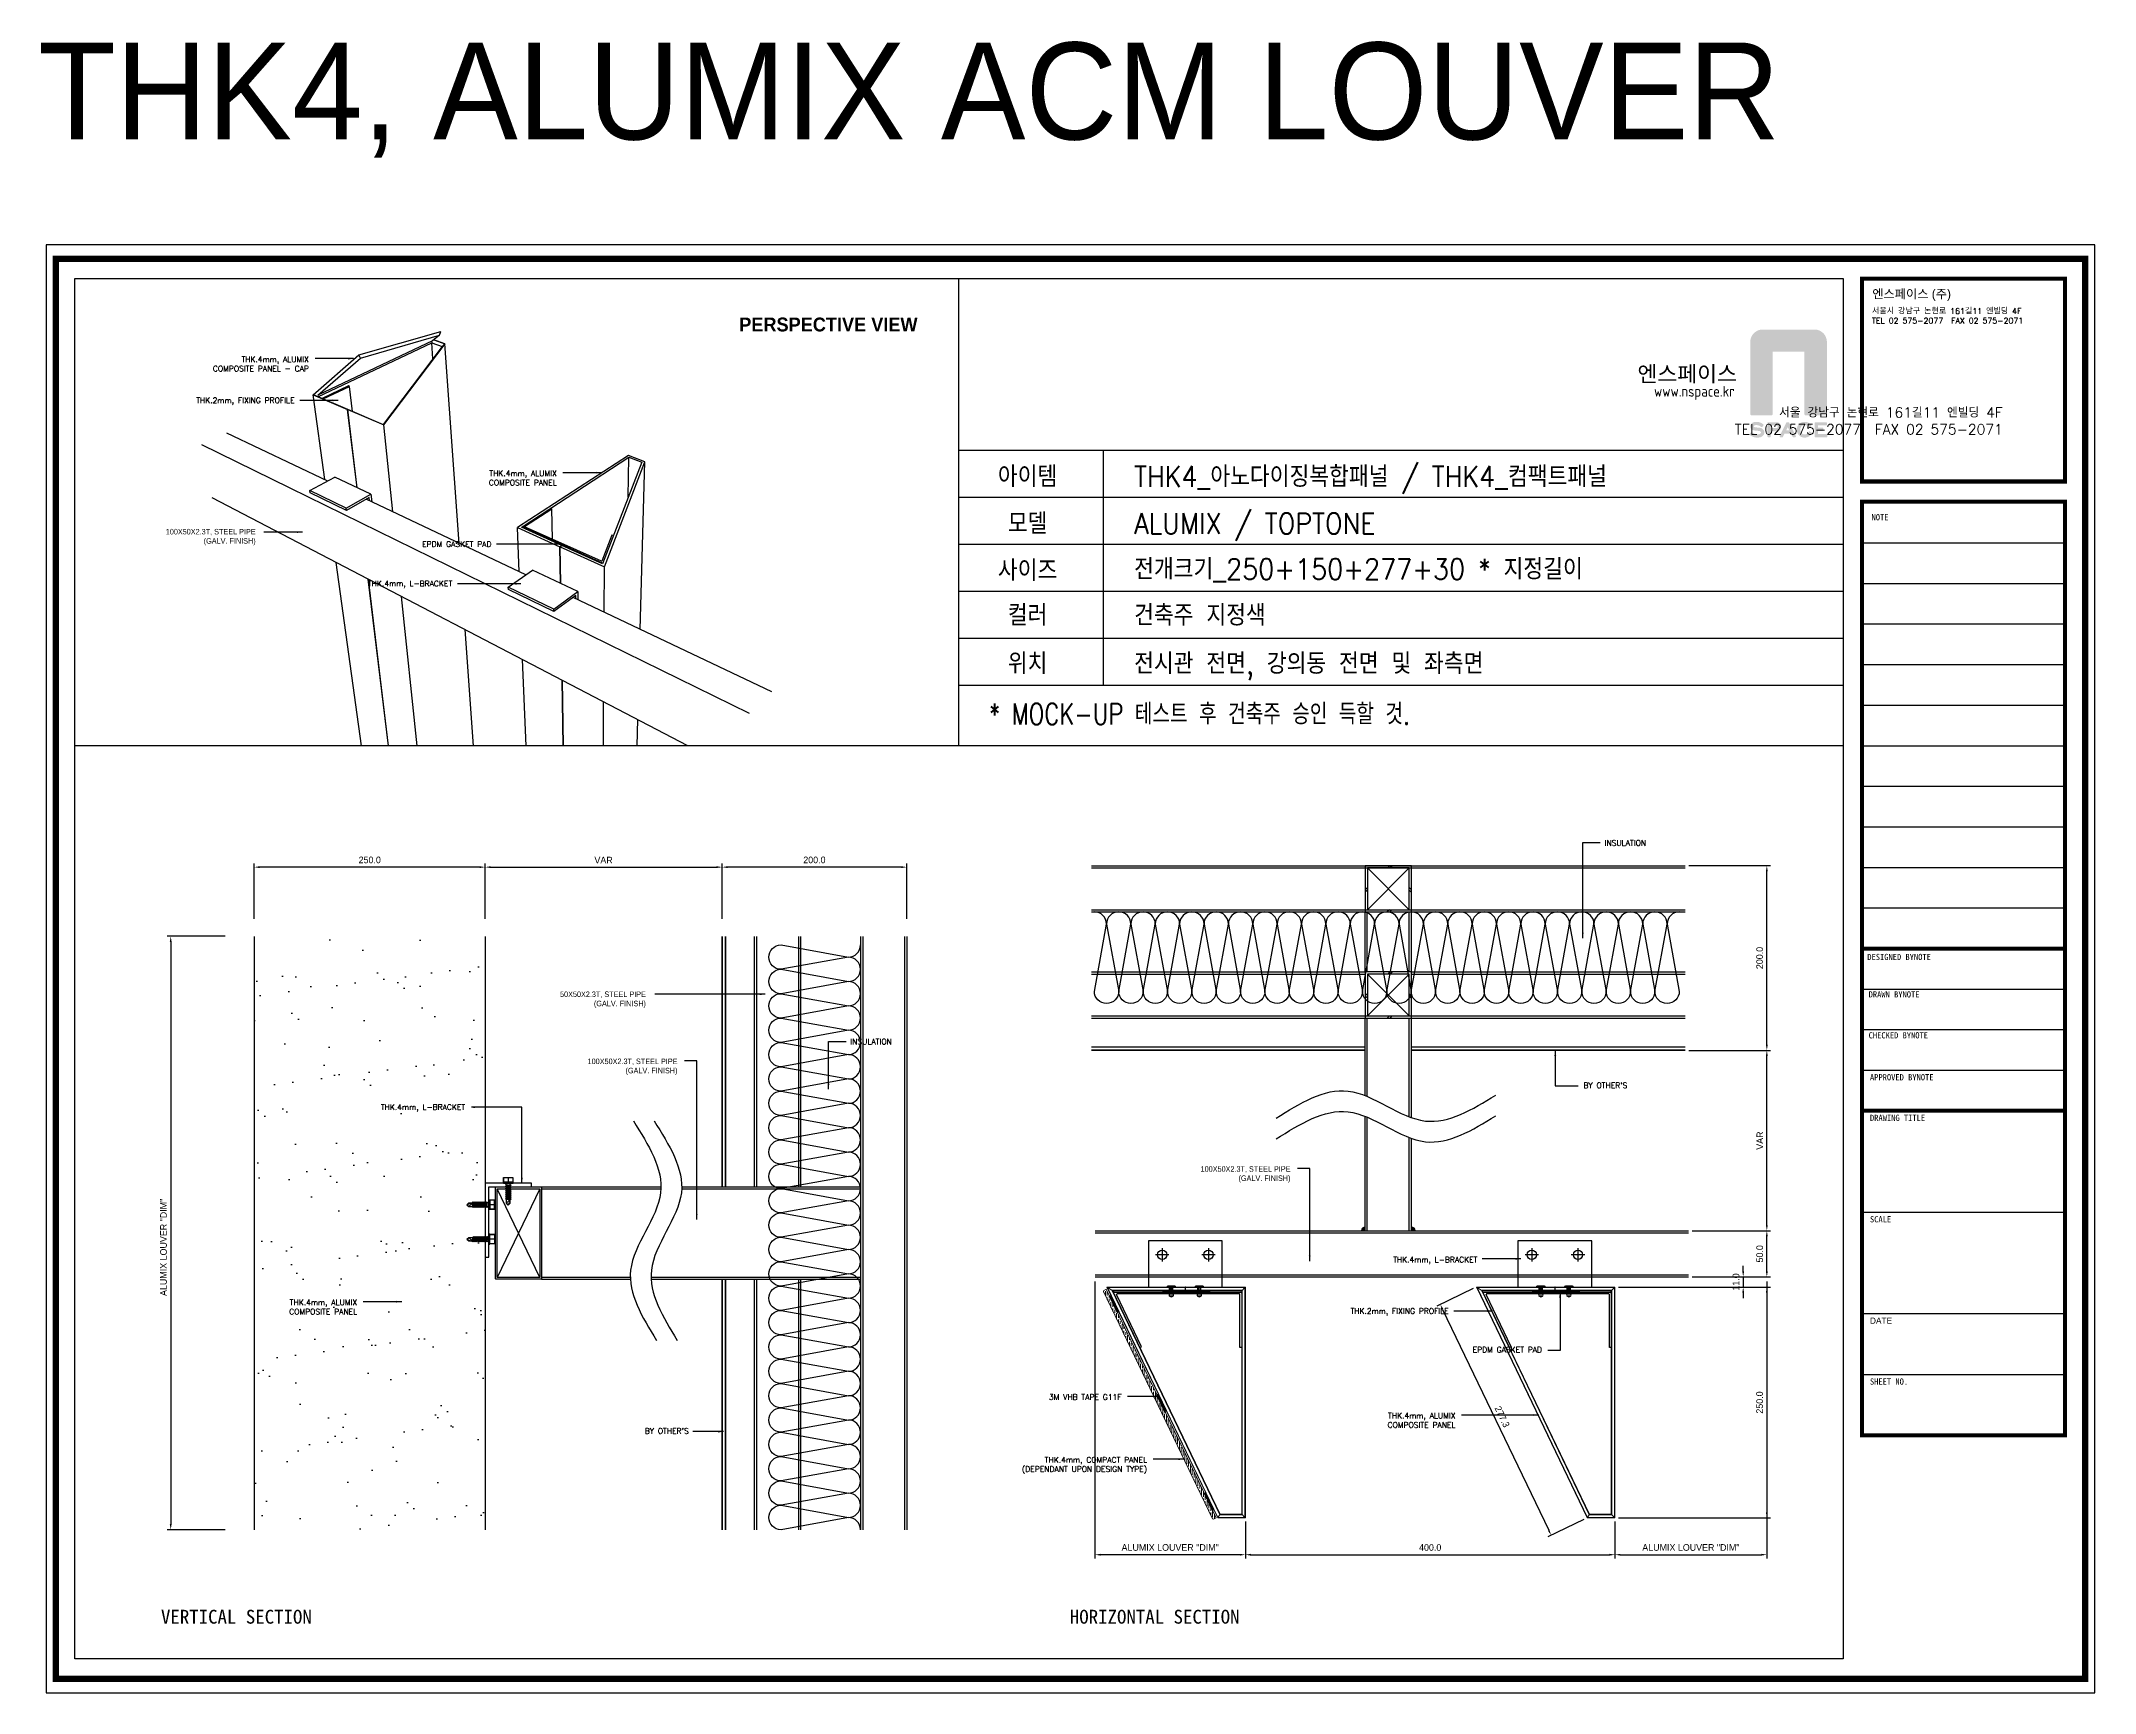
# Model space of a CAD drawing. Header units: millimetres. Extents: x 7297 to 60227, y -7497 to 19324.
# Drawn here: x 32858 to 35081, y 3667 to 5455 of the extents above; entities that cross this region are included whole.
import ezdxf
from ezdxf.enums import TextEntityAlignment as Align

# ---------------------------------------------------------------- set-up
doc = ezdxf.new("R2010")
doc.units = ezdxf.units.MM
doc.layers.add('NS_AL_PANEL', color=32, linetype='Continuous', lineweight=9)
doc.layers.add('NS_NT_PANEL', color=30, linetype='Continuous', lineweight=9)
for name, color, linetype in [('NS_BRACKET_NUTS', 1, 'Continuous'), ('NS_COL_D-GREY', 8, 'Continuous'), ('NS_COL_GREEN', 3, 'Continuous'), ('NS_COL_RED', 1, 'Continuous'), ('NS_COL_WHITE', 7, 'Continuous'), ('NS_CON', 8, 'Continuous'), ('NS_CON_LINE', 2, 'Continuous'), ('NS_DIM', 1, 'Continuous'), ('NS_FORM', 7, 'Continuous'), ('NS_FRAME', 253, 'Continuous'), ('NS_GASKET_3M', 150, 'Continuous'), ('NS_INSUL', 8, 'Continuous'), ('NS_PIPE_FRAME', 2, 'Continuous'), ('NS_RIVET_SCREW', 1, 'Continuous'), ('NS_TEXT', 2, 'Continuous'), ('NS_TEXT_TITLE', 141, 'Continuous'), ('NS_WELD', 1, 'Continuous')]:
    doc.layers.add(name, color=color, linetype=linetype)
doc.styles.add('Expo M', font='Expo M.ttf')
doc.styles.add('HGTXT', font='romans.shx', dxfattribs={"bigfont": 'whgtxt.shx'})
doc.styles.add('HSW', font='romans.shx', dxfattribs={"width": 0.8, "bigfont": 'whgtxt.shx'})
doc.styles.add('HY울릉도M', font='')
doc.styles.add('style1', font='simplex.shx')
doc.styles.get('HY울릉도M').set_extended_font_data('HY울릉도M')
doc.dimstyles.new('N-SPACE', dxfattribs={"dimscale": 4, "dimtxt": 1.8, "dimasz": 1.5, "dimexe": 1, "dimexo": 1, "dimgap": 1, "dimtad": 1, "dimtoh": 1, "dimdec": 1, "dimzin": 1, "dimdsep": 46, "dimtxsty": 'Expo M', "dimcen": 2, "dimclrd": 1, "dimclre": 1, "dimclrt": 2, "dimadec": 1, "dimazin": 0, "dimtfac": 1, "dimtdec": 1, "dimtix": 1, "dimtmove": 1, "dimatfit": 3, "dimfxl": 1, "dimtolj": 1, "dimtzin": 1, "dimarcsym": 0})
doc.dimstyles.new('Telling', dxfattribs={"dimscale": 2, "dimtxt": 3, "dimasz": 3, "dimexe": 1, "dimexo": 3, "dimgap": 1, "dimtad": 1, "dimdec": 1, "dimrnd": 1, "dimdsep": 46, "dimtxsty": 'Standard', "dimcen": 3, "dimclrd": 1, "dimclre": 1, "dimclrt": 2, "dimadec": 0, "dimazin": 0, "dimtfac": 1, "dimtdec": 1, "dimtofl": 0, "dimtmove": 0, "dimatfit": 0, "dimfxl": 1, "dimtolj": 1, "dimtzin": 0, "dimlwe": -1, "dimarcsym": 0})
pattern_1 = [(70.641005824, (3468150.0844, 1511379.83706), (-0.66712706141, 0.23439599455), [])]

msp = doc.modelspace()

# ---------------------------------------------------------------- texts
at = {"layer": 'NS_FORM', "attachment_point": 1, "style": 'HGTXT'}
for s, insert, char_height in [('{\\fExpo M|b0|i0|c129|p18;엔스페이스}', (34585.66, 5103.77), 17.1625), ('\\pxqr;서울 강남구 논현로 161길11 엔빌딩 4F\\PTEL 02 575-2077  FAX 02 575-2071', (34691.02, 5058.85), 10.984)]:
    msp.add_mtext(s, dxfattribs=dict(at, insert=insert, char_height=char_height))
at = {"layer": 'NS_FORM', "insert": (34651.04, 5082.16), "char_height": 11.6917, "attachment_point": 1}
msp.add_mtext_dynamic_manual_height_columns('\\pxqr;{\\Fdim|c129;www.nspace.kr}', width=39.8646, gutter_width=12.5, heights=[0], dxfattribs=at)
at = {"layer": 'NS_TEXT', "insert": (33806.45, 5156.07), "char_height": 15, "width": 350.276, "attachment_point": 3}
msp.add_mtext('{\\fHY울릉도L|b1|i0|c129|p18;PERSPECTIVE VIEW}', dxfattribs=at)
at = {"layer": 'NS_TEXT', "char_height": 6, "style": 'style1'}
for s, insert, width, attachment_point in [('\\pxqr;THK.4mm, ALUMIX \\PCOMPOSITE PANEL - CAP', (33147.67, 5113.85), 217.7576, 3), ('\\pxqr;THK.2mm, FIXING PROFILE', (33132.16, 5069.43), 181.6972, 3), ('\\pxqr;THK.4mm, ALUMIX \\PCOMPOSITE PANEL', (33416, 4990.36), 181.6972, 3), ('{\\fHY울릉도L|b0|i0|c129|p18;100X50X2.3T, STEEL PIPE \\P(GALV. FINISH)}', (33090.04, 4927.24), 168.5268, 3), ('\\pxqr;EPDM GASKET PAD', (33345.25, 4913.74), 181.6972, 3), ('\\pxqr;THK.4mm, L-BRACKET', (33302.81, 4871.06), 181.6972, 3), ('INSULATION', (34550.07, 4590.19), 77.3177, 1), ('{\\fHY울릉도L|b0|i0|c129|p18;50X50X2.3T, STEEL PIPE \\P(GALV. FINISH)}', (33512.41, 4426.34), 168.5268, 3), ('INSULATION', (33733.67, 4375.06), 77.3177, 1), ('{\\fHY울릉도L|b0|i0|c129|p18;100X50X2.3T, STEEL PIPE \\P(GALV. FINISH)}', (33546.62, 4353.71), 168.5268, 3), ("BY OTHER'S", (34527.16, 4327.63), 126.1087, 1), ('\\pxqr;THK.4mm, L-BRACKET', (33316.82, 4304.14), 181.6972, 3), ('{\\fHY울릉도L|b0|i0|c129|p18;100X50X2.3T, STEEL PIPE \\P(GALV. FINISH)}', (34210.11, 4237.17), 168.5268, 3), ('\\pxqr;THK.4mm, L-BRACKET', (34412.47, 4139.03), 181.6972, 3), ('\\pxqr;THK.4mm, ALUMIX \\PCOMPOSITE PANEL', (33199.91, 4092.68), 181.6972, 3), ('\\pxqr;THK.2mm, FIXING PROFILE', (34381.46, 4083.36), 181.6972, 3), ('\\pxqr;EPDM GASKET PAD', (34482.36, 4041.43), 181.6972, 3), ('\\pxqr;3M VHB TAPE G11F', (34027.28, 3990.18), 199.9872, 3), ('\\pxqr;THK.4mm, ALUMIX \\PCOMPOSITE PANEL', (34388.75, 3970.01, 0), 181.6972, 3), ("\\pxqr;BY OTHER'S", (33432.68, 3953.52), 126.1087, 1), ('\\pxqr;THK.4mm, COMPACT PANEL\\P(DEPENDANT UPON DESIGN TYPE)', (34054.93, 3922.2), 199.9872, 3)]:
    msp.add_mtext(s, dxfattribs=dict(at, insert=insert, width=width, attachment_point=attachment_point))
at = {"layer": 'NS_TEXT_TITLE', "style": 'HY울릉도M'}
msp.add_text('THK4, ALUMIX ACM LOUVER', height=105, dxfattribs=at).set_placement((32854.69, 5401.41), align=Align.MIDDLE_LEFT)
at = {"layer": 'NS_TEXT_TITLE', "style": 'HSW', "width": 0.9}
for s, p in [('아이템', (33925.54, 4983.95)), ('모델', (33925.54, 4933.08)), ('사이즈', (33925.54, 4882.22)), ('컬러', (33925.54, 4833.72)), ('위치', (33925.54, 4781.44))]:
    msp.add_text(s, height=22.5, dxfattribs=at).set_placement(p, align=Align.MIDDLE_CENTER)
at = {"layer": 'NS_TEXT_TITLE', "style": 'HSW'}
for s, width, p in [('THK4_아노다이징복합패널 / THK4_컴팩트패널', 0.9, (34040.89, 4983.95)), ('ALUMIX / TOPTONE', 0.9, (34040.89, 4933.08)), ('전개크기_250+150+277+30 * 지정길이', 0.9, (34040.89, 4883.75)), ('건축주 지정색', 0.9, (34040.89, 4833.72)), ('전시관 전면, 강의동 전면 및 좌측면', 0.9, (34040.89, 4781.44)), ('* MOCK-UP 테스트 후 건축주 승인 득할 것.', 0.8, (33883.5, 4726.79))]:
    msp.add_text(s, height=22.5, dxfattribs=dict(at, width=width)).set_placement(p, align=Align.MIDDLE_LEFT)
at = {"layer": 'NS_TEXT_TITLE'}
for s, p in [('VERTICAL SECTION', (32987.54, 3741.84)), ('HORIZONTAL SECTION', (33971.29, 3741.84))]:
    msp.add_text(s, height=15, dxfattribs=at).set_placement(p)

# ---------------------------------------------------------------- blocks, each defined once
blk = doc.blocks.new('*D692')
at = {"layer": 'NS_DIM', "color": 1, "lineweight": -2, "transparency": 16777216}
for p, q in [((34161.3, 3852.3), (34161.3, 3812.5)), ((34561.3, 3852.3), (34561.3, 3812.5)), ((34167.3, 3816.5), (34555.3, 3816.5))]:
    blk.add_line(p, q, dxfattribs=at)
at = {"layer": 'NS_DIM', "color": 1, "transparency": 16777216}
for points in [[(34167.3, 3817.5), (34167.3, 3815.5), (34161.3, 3816.5)], [(34555.3, 3817.5), (34555.3, 3815.5), (34561.3, 3816.5)]]:
    blk.add_solid(points, dxfattribs=at)
at = {"layer": 'NS_DIM', "color": 2, "transparency": 16777216, "insert": (34361.3, 3824.3), "char_height": 7.2, "attachment_point": 5, "style": 'Expo M'}
blk.add_mtext('\\A1;400.0', dxfattribs=at)
blk = doc.blocks.new('*D691')
at = {"layer": 'NS_DIM', "color": 1, "lineweight": -2, "transparency": 16777216}
for p, q in [((33998.5, 4112.3), (33998.5, 3812.5)), ((34161.3, 3852.3), (34161.3, 3812.5)), ((34155.3, 3816.5), (34004.5, 3816.5))]:
    blk.add_line(p, q, dxfattribs=at)
at = {"layer": 'NS_DIM', "color": 1, "transparency": 16777216}
for points in [[(34004.5, 3817.5), (34004.5, 3815.5), (33998.5, 3816.5)], [(34155.3, 3817.5), (34155.3, 3815.5), (34161.3, 3816.5)]]:
    blk.add_solid(points, dxfattribs=at)
at = {"layer": 'NS_DIM', "color": 2, "transparency": 16777216, "insert": (34079.9, 3824.3), "char_height": 7.2, "attachment_point": 5, "style": 'Expo M'}
blk.add_mtext('\\A1;ALUMIX LOUVER "DIM"', dxfattribs=at)
blk = doc.blocks.new('*D690')
at = {"layer": 'NS_DIM', "color": 1, "lineweight": -2, "transparency": 16777216}
for p, q in [((33056.9, 4486.1), (32994.1, 4486.1)), ((32998.1, 4480.1), (32998.1, 3849.6)), ((33056.9, 3843.6), (32994.1, 3843.6))]:
    blk.add_line(p, q, dxfattribs=at)
at = {"layer": 'NS_DIM', "color": 1, "transparency": 16777216}
for points in [[(32997.1, 4480.1), (32999.1, 4480.1), (32998.1, 4486.1)], [(32997.1, 3849.6), (32999.1, 3849.6), (32998.1, 3843.6)]]:
    blk.add_solid(points, dxfattribs=at)
at = {"layer": 'NS_DIM', "color": 2, "transparency": 16777216, "insert": (32990.3, 4149.3), "char_height": 7.2, "attachment_point": 5, "rotation": 90, "style": 'Expo M'}
blk.add_mtext('\\A1;ALUMIX LOUVER "DIM"', dxfattribs=at)
blk = doc.blocks.new('AL-TEMPLATE')
at = {"color": 8}
for p, q in [((2716.82, 1392.97), (2800.02, 1392.97)), ((2716.82, 1376.33), (2800.02, 1376.33)), ((2716.82, 1359.69), (2800.02, 1359.69)), ((2716.82, 1343.05), (2800.02, 1343.05)), ((2716.82, 1326.41), (2800.02, 1326.41)), ((2716.82, 1309.77), (2800.02, 1309.77)), ((2716.82, 1293.13), (2800.02, 1293.13)), ((2716.82, 1276.49), (2800.02, 1276.49)), ((2716.82, 1259.85), (2800.02, 1259.85)), ((2716.82, 1243.21), (2800.02, 1243.21)), ((2716.82, 1209.93), (2800.02, 1209.93)), ((2716.82, 1193.29), (2800.02, 1193.29)), ((2716.82, 1176.65), (2800.02, 1176.65)), ((2716.82, 1118.41), (2800.02, 1118.41)), ((2716.82, 1076.81), (2800.02, 1076.81)), ((2716.82, 1051.85), (2800.02, 1051.85))]:
    blk.add_line(p, q, dxfattribs=at)
at = {"color": 7, "ltscale": 2}
blk.add_lwpolyline([(1972.34, 1515.25), (1972.34, 921.25), (2812.34, 921.25), (2812.34, 1515.25)], close=True, dxfattribs=at)
at = {"color": 8}
for points, const_width in [([(1976.34, 1509.45), (2808.34, 1509.45), (2808.34, 927.05), (1976.34, 927.05)], 2.5), ([(2716.82, 1501.32), (2800.02, 1501.32), (2800.02, 1418.12), (2716.82, 1418.12)], 1.66), ([(2716.82, 1409.8), (2800.02, 1409.8), (2800.02, 1026.89), (2716.82, 1026.89)], 1.66)]:
    blk.add_lwpolyline(points, close=True, dxfattribs=dict(at, const_width=const_width))
at = {"color": 9}
blk.add_lwpolyline([(1984.07, 1501.32), (2709.08, 1501.32), (2709.08, 935.18), (1984.07, 935.18)], close=True, dxfattribs=at)
at = {"color": 8, "const_width": 1.66}
for points in [[(2716.82, 1226.57), (2800.02, 1226.57)], [(2716.82, 1160.01), (2800.02, 1160.01)]]:
    blk.add_lwpolyline(points, dxfattribs=at)
at = {"color": 146, "true_color": 0x105689, "insert": (2721.06, 1496.93), "char_height": 3.6698, "attachment_point": 1, "style": 'HGTXT'}
blk.add_mtext('{\\fExpo M|b0|i0|c129|p18;엔스페이스 (주)}', dxfattribs=at)
at = {"insert": (2720.94, 1489.17), "char_height": 2.3487, "attachment_point": 1, "style": 'HGTXT'}
blk.add_mtext('서울시 강남구 논현로 161길11 엔빌딩 4F\\PTEL 02 575-2077  FAX 02 575-2071', dxfattribs=at)
at = {"color": 8, "attachment_point": 1}
for s, insert, char_height, width in [('NOTE', (2720.76, 1404.73), 2.556, 438.9676), ('DESIGNED BYNOTE', (2719.01, 1224.39), 2.5559, 438.9676), ('DRAWN BYNOTE', (2719.56, 1209.04), 2.5559, 438.9676), ('CHECKED BYNOTE', (2719.56, 1192.25), 2.5559, 438.9676), ('APPROVED BYNOTE', (2720.1, 1175.04), 2.5559, 438.9676), ('DRAWING TITLE', (2720.1, 1158.4), 2.5559, 438.9675), ('SCALE', (2720.1, 1116.8), 2.556, 438.9675), ('{\\fﾱﾼﾸﾲ|b0|i0|c129|p49;DATE}', (2720.1, 1075.2), 2.5559, 438.9675), ('SHEET NO.', (2720.1, 1050.24), 2.556, 438.9675)]:
    blk.add_mtext(s, dxfattribs=dict(at, insert=insert, char_height=char_height, width=width))
blk = doc.blocks.new('*D689')
at = {"layer": 'NS_DIM', "color": 1, "lineweight": -2, "transparency": 16777216}
for p, q in [((34645, 4117.3), (34704.1, 4117.3)), ((34700.1, 4123.3), (34700.1, 4129.3)), ((34700.1, 4117.3), (34700.1, 4106.3)), ((34565.3, 4106.3), (34704.1, 4106.3)), ((34700.1, 4100.3), (34700.1, 4094.3))]:
    blk.add_line(p, q, dxfattribs=at)
at = {"layer": 'NS_DIM', "color": 1, "transparency": 16777216}
for points in [[(34699.1, 4123.3), (34701.1, 4123.3), (34700.1, 4117.3)], [(34699.1, 4100.3), (34701.1, 4100.3), (34700.1, 4106.3)]]:
    blk.add_solid(points, dxfattribs=at)
at = {"layer": 'NS_DIM', "color": 2, "transparency": 16777216, "insert": (34692.3, 4111.8), "char_height": 7.2, "attachment_point": 5, "rotation": 90, "style": 'Expo M'}
blk.add_mtext('\\A1;11.0', dxfattribs=at)
blk = doc.blocks.new('*D688')
at = {"layer": 'NS_DIM', "color": 1, "lineweight": -2, "transparency": 16777216}
for p, q in [((34565.3, 4106.3), (34729.7, 4106.3)), ((34725.7, 4100.3), (34725.7, 3862.3)), ((34565.3, 3856.3), (34729.7, 3856.3))]:
    blk.add_line(p, q, dxfattribs=at)
at = {"layer": 'NS_DIM', "color": 1, "transparency": 16777216}
for points in [[(34724.7, 4100.3), (34726.7, 4100.3), (34725.7, 4106.3)], [(34724.7, 3862.3), (34726.7, 3862.3), (34725.7, 3856.3)]]:
    blk.add_solid(points, dxfattribs=at)
at = {"layer": 'NS_DIM', "color": 2, "transparency": 16777216, "insert": (34717.9, 3981.3), "char_height": 7.2, "attachment_point": 5, "rotation": 90, "style": 'Expo M'}
blk.add_mtext('\\A1;250.0', dxfattribs=at)
blk = doc.blocks.new('*D687')
at = {"layer": 'NS_DIM', "color": 1, "lineweight": -2, "transparency": 16777216}
for p, q in [((34641.2, 4362.6), (34729.7, 4362.6)), ((34725.7, 4173.3), (34725.7, 4356.6)), ((34645, 4167.3), (34729.7, 4167.3))]:
    blk.add_line(p, q, dxfattribs=at)
at = {"layer": 'NS_DIM', "color": 1, "transparency": 16777216}
for points in [[(34724.7, 4356.6), (34726.7, 4356.6), (34725.7, 4362.6)], [(34724.7, 4173.3), (34726.7, 4173.3), (34725.7, 4167.3)]]:
    blk.add_solid(points, dxfattribs=at)
at = {"layer": 'NS_DIM', "color": 2, "transparency": 16777216, "insert": (34718.1, 4264.9), "char_height": 7.2, "attachment_point": 5, "rotation": 90, "style": 'Expo M'}
blk.add_mtext('\\A1;VAR', dxfattribs=at)
blk = doc.blocks.new('*D686')
at = {"layer": 'NS_DIM', "color": 1, "lineweight": -2, "transparency": 16777216}
for p, q in [((34645, 4167.3), (34729.7, 4167.3)), ((34725.7, 4123.3), (34725.7, 4161.3)), ((34645, 4117.3), (34729.7, 4117.3))]:
    blk.add_line(p, q, dxfattribs=at)
at = {"layer": 'NS_DIM', "color": 1, "transparency": 16777216}
for points in [[(34724.7, 4161.3), (34726.7, 4161.3), (34725.7, 4167.3)], [(34724.7, 4123.3), (34726.7, 4123.3), (34725.7, 4117.3)]]:
    blk.add_solid(points, dxfattribs=at)
at = {"layer": 'NS_DIM', "color": 2, "transparency": 16777216, "insert": (34718, 4142.3), "char_height": 7.2, "attachment_point": 5, "rotation": 90, "style": 'Expo M'}
blk.add_mtext('\\A1;50.0', dxfattribs=at)
blk = doc.blocks.new('*D685')
at = {"layer": 'NS_DIM', "color": 1, "lineweight": -2, "transparency": 16777216}
for p, q in [((33088.5, 4505.2), (33088.5, 4565)), ((33332.5, 4561), (33094.5, 4561)), ((33338.5, 4505.2), (33338.5, 4565))]:
    blk.add_line(p, q, dxfattribs=at)
at = {"layer": 'NS_DIM', "color": 1, "transparency": 16777216}
for points in [[(33094.5, 4562), (33094.5, 4560), (33088.5, 4561)], [(33332.5, 4562), (33332.5, 4560), (33338.5, 4561)]]:
    blk.add_solid(points, dxfattribs=at)
at = {"layer": 'NS_DIM', "color": 2, "transparency": 16777216, "insert": (33213.5, 4568.8), "char_height": 7.2, "attachment_point": 5, "style": 'Expo M'}
blk.add_mtext('\\A1;250.0', dxfattribs=at)
blk = doc.blocks.new('*D684')
at = {"layer": 'NS_DIM', "color": 1, "lineweight": -2, "transparency": 16777216}
for p, q in [((33338.5, 4505.2), (33338.5, 4565)), ((33344.5, 4561), (33588.8, 4561)), ((33594.8, 4505.2), (33594.8, 4565))]:
    blk.add_line(p, q, dxfattribs=at)
at = {"layer": 'NS_DIM', "color": 1, "transparency": 16777216}
for points in [[(33344.5, 4562), (33344.5, 4560), (33338.5, 4561)], [(33588.8, 4562), (33588.8, 4560), (33594.8, 4561)]]:
    blk.add_solid(points, dxfattribs=at)
at = {"layer": 'NS_DIM', "color": 2, "transparency": 16777216, "insert": (33466.6, 4568.6), "char_height": 7.2, "attachment_point": 5, "style": 'Expo M'}
blk.add_mtext('\\A1;VAR', dxfattribs=at)
blk = doc.blocks.new('*D683')
at = {"layer": 'NS_DIM', "color": 1, "lineweight": -2, "transparency": 16777216}
for p, q in [((34725.7, 4112.3), (34725.7, 3812.5)), ((34561.3, 3852.3), (34561.3, 3812.5)), ((34567.3, 3816.5), (34719.7, 3816.5))]:
    blk.add_line(p, q, dxfattribs=at)
at = {"layer": 'NS_DIM', "color": 1, "transparency": 16777216}
for points in [[(34567.3, 3817.5), (34567.3, 3815.5), (34561.3, 3816.5)], [(34719.7, 3817.5), (34719.7, 3815.5), (34725.7, 3816.5)]]:
    blk.add_solid(points, dxfattribs=at)
at = {"layer": 'NS_DIM', "color": 2, "transparency": 16777216, "insert": (34643.5, 3824.3), "char_height": 7.2, "attachment_point": 5, "style": 'Expo M'}
blk.add_mtext('\\A1;ALUMIX LOUVER "DIM"', dxfattribs=at)
blk = doc.blocks.new('louver-fix')
for p, q in [((2001, 3514, 0), (2001, 3517.5, 0)), ((2003.3, 3517.5), (2011.8, 3517.5)), ((2003.3, 3516.5), (2011.8, 3516.5)), ((2003.3, 3515), (2011.8, 3515)), ((2003.3, 3514), (2011.8, 3514)), ((2011.8, 3511.9), (2011.8, 3519.6))]:
    blk.add_line(p, q)
at = {"ltscale": 3}
for p, q in [((2003.3, 3517.5), (2003.3, 3514)), ((2010.8, 3520.6), (2010.8, 3510.8))]:
    blk.add_line(p, q, dxfattribs=at)
for centre, radius, start, end in [((2002.5, 3515.7, 0), 2.2, 133.0029, 226.9971), ((2002.1, 3516.9), 1.3, 27.3471, 152.6529), ((2002.1, 3514.6), 1.3, 207.3471, 332.6529), ((2010.8, 3519.6), 1.05, 0, 90), ((2010.8, 3511.9), 1.05, 270, 0)]:
    blk.add_arc(centre, radius, start, end)
blk = doc.blocks.new('50')
for p, q in [((-4, -22.7), (-49.4, 22.7)), ((-4, 22.7), (-49.4, -22.7)), ((-31.1, 25), (-28.8, 22.7)), ((-28.5, 25), (-26.2, 22.7)), ((-49.4, 1.2), (-51.7, -1.1)), ((-1.7, 1.8), (-4, -0.5)), ((-49.4, -1.4), (-51.7, -3.7)), ((-1.7, -0.8), (-4, -3.1)), ((-30.5, -22.7), (-28.2, -25)), ((-27.9, -22.7), (-25.6, -25))]:
    blk.add_line(p, q)
for points in [[(-1.7, -25), (-51.7, -25), (-51.7, 25), (-1.7, 25)], [(-4, -22.7), (-49.4, -22.7), (-49.4, 22.7), (-4, 22.7)]]:
    blk.add_lwpolyline(points, close=True)
blk = doc.blocks.new('1')
for p, q in [((51581.5, 11518.4), (51582.6, 11519.2)), ((51581.5, 11518.4), (51587.5, 11519.1)), ((51581.5, 11518.4), (51582.6, 11517.6)), ((51581.5, 11516.2), (51582.6, 11517)), ((51581.5, 11516.2), (51587.5, 11517)), ((51581.5, 11516.2), (51582.6, 11515.4)), ((51584.5, 11525.4), (51582.6, 11523.5)), ((51582.6, 11523.5), (51582.6, 11519.2)), ((51582.6, 11519.2), (51586.4, 11519.9)), ((51582.6, 11517.6), (51586.4, 11518.4)), ((51582.6, 11517), (51586.4, 11517.7)), ((51582.6, 11517.6), (51582.6, 11517)), ((51582.6, 11515.4), (51586.4, 11516.2)), ((51582.6, 11514.8), (51586.4, 11515.5)), ((51582.6, 11515.4), (51582.6, 11514.8)), ((51584.5, 11525.4), (51586.4, 11523.5)), ((51586.4, 11523.5), (51586.4, 11519.9)), ((51587.5, 11519.1), (51586.4, 11519.9)), ((51587.5, 11519.1), (51586.4, 11518.4)), ((51586.4, 11518.4), (51586.4, 11517.7)), ((51587.5, 11517), (51586.4, 11517.7)), ((51587.5, 11517), (51586.4, 11516.2)), ((51586.4, 11516.2), (51586.4, 11515.5)), ((51587.5, 11514.8), (51586.4, 11515.5)), ((51579.2, 11501.7), (51588.3, 11501.7)), ((51579.5, 11495.7), (51579.5, 11500.7)), ((51579.5, 11495.7), (51579.5, 11500.7)), ((51580.8, 11495.7), (51588.3, 11495.7)), ((51581.5, 11514), (51582.6, 11514.8)), ((51581.5, 11514), (51587.5, 11514.8)), ((51581.5, 11514), (51582.6, 11513.2)), ((51581.5, 11512), (51582.6, 11512.7)), ((51581.5, 11512), (51587.5, 11512.7)), ((51581.5, 11512), (51582.6, 11511.2)), ((51581.5, 11509.8), (51582.6, 11510.5)), ((51581.5, 11509.8), (51587.5, 11510.5)), ((51581.5, 11509.8), (51582.6, 11509)), ((51581.5, 11507.6), (51582.6, 11508.4)), ((51581.5, 11507.6), (51587.5, 11508.3)), ((51581.5, 11507.6), (51582.6, 11506.8)), ((51581.5, 11505.4), (51582.6, 11506.2)), ((51581.5, 11505.4), (51587.5, 11506.1)), ((51581.5, 11505.4), (51582.6, 11504.6)), ((51581.5, 11503.2), (51582.6, 11504)), ((51581.5, 11503.2), (51587.5, 11503.9)), ((51581.5, 11503.2), (51582, 11502.8)), ((51582.3, 11502.2), (51582.3, 11501.7)), ((51582.6, 11513.2), (51586.4, 11514)), ((51582.6, 11512.7), (51586.4, 11513.5)), ((51582.6, 11513.2), (51582.6, 11512.7)), ((51582.6, 11511.2), (51586.4, 11511.9)), ((51582.6, 11510.5), (51586.4, 11511.3)), ((51582.6, 11511.2), (51582.6, 11510.5)), ((51582.6, 11509), (51586.4, 11509.7)), ((51582.6, 11508.4), (51586.4, 11509.1)), ((51582.6, 11509), (51582.6, 11508.4)), ((51582.6, 11506.8), (51586.4, 11507.5)), ((51582.6, 11506.2), (51586.4, 11506.9)), ((51582.6, 11506.8), (51582.6, 11506.2)), ((51582.6, 11504.6), (51586.4, 11505.3)), ((51582.6, 11504), (51586.4, 11504.7)), ((51582.6, 11504.6), (51582.6, 11504)), ((51584.5, 11495.7), (51584.5, 11500.7)), ((51587.5, 11514.8), (51586.4, 11514)), ((51586.4, 11514), (51586.4, 11513.5)), ((51587.5, 11512.7), (51586.4, 11513.5)), ((51587.5, 11512.7), (51586.4, 11511.9)), ((51586.4, 11511.9), (51586.4, 11511.3)), ((51587.5, 11510.5), (51586.4, 11511.3)), ((51587.5, 11510.5), (51586.4, 11509.7)), ((51586.4, 11509.7), (51586.4, 11509.1)), ((51587.5, 11508.3), (51586.4, 11509.1)), ((51587.5, 11508.3), (51586.4, 11507.5)), ((51586.4, 11507.5), (51586.4, 11506.9)), ((51587.5, 11506.1), (51586.4, 11506.9)), ((51587.5, 11506.1), (51586.4, 11505.3)), ((51586.4, 11505.3), (51586.4, 11504.7)), ((51587.5, 11503.9), (51586.4, 11504.7)), ((51586.7, 11503), (51586.7, 11501.7)), ((51587.5, 11503.9), (51587, 11503.6)), ((51589.5, 11495.7), (51589.5, 11500.7)), ((51589.5, 11495.7), (51589.5, 11500.7)), ((51589.5, 11500.7), (51589.8, 11500.7))]:
    blk.add_line(p, q)
for points in [[(51589.8, 11500.7), (51579.2, 11500.7), (51579.2, 11501.7), (51589.8, 11501.7)], [(51579.5, 11495.7), (51589.5, 11495.7), (51589.5, 11500.7), (51579.5, 11500.7)]]:
    blk.add_lwpolyline(points, close=True)
for centre, radius, start, end in [((51597.8, 11534.9), 18.9, 216.8887, 227.4069), ((51622.7, 11541.9), 41.6, 203.3501, 209.263), ((51585.3, 11522.1), 1.16, 249.5174, 336.5843), ((51581.6, 11502.2), 0.732, 0, 54.5992), ((51587.4, 11503), 0.732, 125.4008, 180)]:
    blk.add_arc(centre, radius, start, end)
blk = doc.blocks.new('*D682')
at = {"layer": 'NS_DIM', "color": 1, "lineweight": -2, "transparency": 16777216}
for p, q in [((34641.2, 4562.6), (34729.7, 4562.6)), ((34725.7, 4368.6), (34725.7, 4556.6)), ((34641.2, 4362.6), (34729.7, 4362.6))]:
    blk.add_line(p, q, dxfattribs=at)
at = {"layer": 'NS_DIM', "color": 1, "transparency": 16777216}
for points in [[(34724.7, 4556.6), (34726.7, 4556.6), (34725.7, 4562.6)], [(34724.7, 4368.6), (34726.7, 4368.6), (34725.7, 4362.6)]]:
    blk.add_solid(points, dxfattribs=at)
at = {"layer": 'NS_DIM', "color": 2, "transparency": 16777216, "insert": (34717.9, 4462.6), "char_height": 7.2, "attachment_point": 5, "rotation": 90, "style": 'Expo M'}
blk.add_mtext('\\A1;200.0', dxfattribs=at)
blk = doc.blocks.new('*D681')
at = {"layer": 'NS_DIM', "color": 1, "lineweight": -2, "transparency": 16777216}
for p, q in [((33594.8, 4505.2), (33594.8, 4565)), ((33788.8, 4561), (33600.8, 4561)), ((33794.8, 4505.2), (33794.8, 4565))]:
    blk.add_line(p, q, dxfattribs=at)
at = {"layer": 'NS_DIM', "color": 1, "transparency": 16777216}
for points in [[(33600.8, 4562), (33600.8, 4560), (33594.8, 4561)], [(33788.8, 4562), (33788.8, 4560), (33794.8, 4561)]]:
    blk.add_solid(points, dxfattribs=at)
at = {"layer": 'NS_DIM', "color": 2, "transparency": 16777216, "insert": (33694.8, 4568.8), "char_height": 7.2, "attachment_point": 5, "style": 'Expo M'}
blk.add_mtext('\\A1;200.0', dxfattribs=at)
blk = doc.blocks.new('*D680')
at = {"layer": 'NS_DIM', "color": 1, "lineweight": -2, "transparency": 16777216}
for p, q in [((34407.7, 4104.6), (34368.6, 4085.8)), ((34374.8, 4082.1), (34489.6, 3842.9)), ((34527.7, 3854.6), (34488.6, 3835.8))]:
    blk.add_line(p, q, dxfattribs=at)
at = {"layer": 'NS_DIM', "color": 1, "transparency": 16777216}
for points in [[(34375.7, 4082.6), (34373.9, 4081.7), (34372.2, 4087.5)], [(34490.5, 3843.4), (34488.7, 3842.5), (34492.2, 3837.5)]]:
    blk.add_solid(points, dxfattribs=at)
at = {"layer": 'NS_DIM', "color": 2, "transparency": 16777216, "insert": (34439.2, 3965.9), "char_height": 7.2, "attachment_point": 5, "rotation": 295.641, "style": 'Expo M'}
blk.add_mtext('\\A1;277.3', dxfattribs=at)

# ---------------------------------------------------------------- dimensions: what is measured, and where the dimension line sits
at = {"layer": 'NS_DIM'}
for base, p1, p2, picture, middle in [((33088.47, 4560.99), (33338.47, 4501.2), (33088.47, 4501.2), '*D685', (33213.47, 4568.78)), ((33594.77, 4560.99), (33794.77, 4501.2), (33594.77, 4501.2), '*D681', (33694.77, 4568.78))]:
    dim = msp.add_linear_dim(base=base, p1=p1, p2=p2, dimstyle='N-SPACE', dxfattribs=at)
    dim.commit()
    dim.dimension.update_dxf_attribs({"geometry": picture, "text_midpoint": middle})
dim = msp.add_linear_dim(base=(33594.77, 4560.99), p1=(33338.47, 4501.2), p2=(33594.77, 4501.2), text='VAR', dimstyle='N-SPACE', dxfattribs=at)
dim.commit()
dim.dimension.update_dxf_attribs({"geometry": '*D684', "text_midpoint": (33466.62, 4568.59)})
for base, p1, p2, picture, middle in [((34725.73, 4562.58), (34637.19, 4362.58, 0), (34637.19, 4562.58, 0), '*D682', (34717.94, 4462.58)), ((34725.73, 4167.28, 0), (34640.98, 4117.28, 0), (34640.98, 4167.28, 0), '*D686', (34717.95, 4142.28, 0)), ((34725.73, 3856.3, 0), (34561.29, 4106.3, 0), (34561.29, 3856.3, 0), '*D688', (34717.94, 3981.3, 0))]:
    dim = msp.add_linear_dim(base=base, p1=p1, p2=p2, angle=90, dimstyle='N-SPACE', dxfattribs=at)
    dim.commit()
    dim.dimension.update_dxf_attribs({"geometry": picture, "text_midpoint": middle})
for base, p1, p2, angle, picture, middle in [((32998.09, 3843.61), (33060.91, 4486.06), (33060.91, 3843.61), 270, '*D690', (32998.09, 4149.28)), ((33998.53, 3816.48), (34161.29, 3856.3, 0), (33998.53, 4116.3, 0), 180, '*D691', (34079.91, 3816.48))]:
    dim = msp.add_linear_dim(base=base, p1=p1, p2=p2, angle=angle, text='ALUMIX LOUVER "DIM"', dimstyle='N-SPACE', dxfattribs=at)
    dim.commit()
    dim.dimension.update_dxf_attribs({"geometry": picture, "text_midpoint": middle, "dimtype": 128})
dim = msp.add_linear_dim(base=(34725.73, 4362.58, 0), p1=(34640.98, 4167.28, 0), p2=(34637.19, 4362.58, 0), angle=90, text='VAR', dimstyle='N-SPACE', dxfattribs=at)
dim.commit()
dim.dimension.update_dxf_attribs({"geometry": '*D687', "text_midpoint": (34718.13, 4264.93, 0)})
dim = msp.add_linear_dim(base=(34700.08, 4106.3, 0), p1=(34640.98, 4117.28, 0), p2=(34561.29, 4106.3, 0), angle=90, dimstyle='N-SPACE', dxfattribs=at)
dim.commit()
dim.dimension.update_dxf_attribs({"geometry": '*D689', "text_midpoint": (34700.08, 4111.79, 0), "dimtype": 128})
dim = msp.add_linear_dim(base=(34725.73, 3816.48), p1=(34561.29, 3856.3, 0), p2=(34725.73, 4116.3, 0), text='ALUMIX LOUVER "DIM"', dimstyle='N-SPACE', dxfattribs=at)
dim.commit()
dim.dimension.update_dxf_attribs({"geometry": '*D683', "text_midpoint": (34643.51, 3816.48), "dimtype": 128})
dim = msp.add_aligned_dim(p1=(34411.29, 4106.3, 0), p2=(34531.29, 3856.3, 0), distance=-43.35, dimstyle='N-SPACE', dxfattribs=at)
dim.commit()
dim.dimension.update_dxf_attribs({"geometry": '*D680', "text_midpoint": (34439.23, 3965.91)})
dim = msp.add_linear_dim(base=(34561.29, 3816.48), p1=(34161.29, 3856.3, 0), p2=(34561.29, 3856.3, 0), dimstyle='N-SPACE', dxfattribs=at)
dim.commit()
dim.dimension.update_dxf_attribs({"geometry": '*D692', "text_midpoint": (34361.29, 3816.48), "dimtype": 128})

# ---------------------------------------------------------------- hatches: boundary and pattern name
at = {"layer": 'NS_CON'}
h = msp.add_hatch(dxfattribs=at)
h.set_pattern_fill('AR-SAND', color=256, scale=1.5)
h.set_pattern_definition([(37.5, (-9882564.98, 3945719.254), (-2.40004694, 73.4119856), [0, -57.912, 0, -64.77, 0, -61.9125]), (7.5, (-9882564.98, 3945719.25), (67.4284925, 107.5237651), [0, -31.242, 0, -52.197, 0, -20.0025]), (327.5, (-9882611.846, 3945719.254), (118.64885554, 0.2155777), [0, -19.05, 0, -68.58, 0, -89.535]), (317.5, (-9882611.85, 3945719.25), (114.5334679, 33.4393985), [0, -9.525, 0, -44.958, 0, -51.435])])
h.paths.add_polyline_path([(33088.47, 4486.06), (33088.47, 3843.61), (33338.47, 3843.61), (33338.47, 4486.06)])
at = {"layer": 'NS_FORM'}
h = msp.add_hatch(color=256, dxfattribs=at)
h.dxf.hatch_style = 1
h.paths.add_polyline_path([(34766.34, 5051.88), (34766.34, 5051.84), (34766.35, 5051.79), (34766.35, 5051.74), (34766.35, 5051.7), (34766.36, 5051.65), (34766.36, 5051.61), (34766.37, 5051.56), (34766.38, 5051.52), (34766.39, 5051.48), (34766.4, 5051.43), (34766.41, 5051.39), (34766.42, 5051.35), (34766.44, 5051.31), (34766.45, 5051.27), (34766.47, 5051.22), (34766.49, 5051.18), (34766.5, 5051.14), (34766.52, 5051.1), (34766.54, 5051.06), (34766.56, 5051.03), (34766.58, 5050.99), (34766.6, 5050.95), (34766.63, 5050.91), (34766.65, 5050.88), (34766.68, 5050.84), (34766.7, 5050.81), (34766.73, 5050.77), (34766.76, 5050.74), (34766.78, 5050.71), (34766.81, 5050.67), (34766.84, 5050.64), (34766.87, 5050.61), (34766.9, 5050.58), (34766.93, 5050.55), (34766.97, 5050.52), (34767, 5050.49), (34767.03, 5050.47), (34767.07, 5050.44), (34767.1, 5050.42), (34767.14, 5050.39), (34767.17, 5050.37), (34767.21, 5050.34), (34767.25, 5050.32), (34767.29, 5050.3), (34767.33, 5050.28), (34767.36, 5050.26), (34767.4, 5050.24), (34767.44, 5050.22), (34767.49, 5050.21), (34767.53, 5050.19), (34767.57, 5050.18), (34767.61, 5050.16), (34767.65, 5050.15), (34767.69, 5050.14), (34767.74, 5050.13), (34767.78, 5050.12), (34767.83, 5050.11), (34767.87, 5050.1), (34767.91, 5050.1), (34767.96, 5050.09), (34768.01, 5050.09), (34768.05, 5050.08), (34768.1, 5050.08), (34768.14, 5050.08), (34788.87, 5050.08), (34788.92, 5050.08), (34788.97, 5050.08), (34789.01, 5050.09), (34789.06, 5050.09), (34789.1, 5050.1), (34789.15, 5050.1), (34789.19, 5050.11), (34789.24, 5050.12), (34789.28, 5050.13), (34789.32, 5050.14), (34789.37, 5050.15), (34789.41, 5050.16), (34789.45, 5050.18), (34789.49, 5050.19), (34789.53, 5050.21), (34789.57, 5050.22), (34789.61, 5050.24), (34789.65, 5050.26), (34789.69, 5050.28), (34789.73, 5050.3), (34789.77, 5050.32), (34789.81, 5050.34), (34789.84, 5050.37), (34789.88, 5050.39), (34789.92, 5050.42), (34789.95, 5050.44), (34789.98, 5050.47), (34790.02, 5050.49), (34790.05, 5050.52), (34790.08, 5050.55), (34790.12, 5050.58), (34790.15, 5050.61), (34790.18, 5050.64), (34790.21, 5050.67), (34790.23, 5050.71), (34790.26, 5050.74), (34790.29, 5050.77), (34790.32, 5050.81), (34790.34, 5050.84), (34790.37, 5050.88), (34790.39, 5050.91), (34790.41, 5050.95), (34790.44, 5050.99), (34790.46, 5051.03), (34790.48, 5051.06), (34790.5, 5051.1), (34790.52, 5051.14), (34790.53, 5051.18), (34790.55, 5051.22), (34790.57, 5051.27), (34790.58, 5051.31), (34790.59, 5051.35), (34790.61, 5051.39), (34790.62, 5051.43), (34790.63, 5051.48), (34790.64, 5051.52), (34790.65, 5051.56), (34790.65, 5051.61), (34790.66, 5051.65), (34790.67, 5051.7), (34790.67, 5051.74), (34790.67, 5051.79), (34790.67, 5051.84), (34790.67, 5051.88), (34790.67, 5119.06), (34790.67, 5129.65), (34790.67, 5130), (34790.66, 5130.35), (34790.64, 5130.69), (34790.6, 5131.03), (34790.57, 5131.37), (34790.52, 5131.71), (34790.46, 5132.04), (34790.4, 5132.37), (34790.33, 5132.7), (34790.25, 5133.03), (34790.16, 5133.34), (34790.06, 5133.67), (34789.96, 5133.97), (34789.85, 5134.3), (34789.73, 5134.61), (34789.61, 5134.9), (34789.47, 5135.21), (34789.33, 5135.51), (34789.19, 5135.79), (34789.04, 5136.08), (34788.87, 5136.38), (34788.71, 5136.64), (34788.54, 5136.92), (34788.54, 5136.92), (34788.36, 5137.19), (34788.36, 5137.19), (34788.16, 5137.47), (34787.97, 5137.74), (34787.79, 5137.98), (34787.57, 5138.25), (34787.35, 5138.5), (34787.16, 5138.72), (34786.94, 5138.96), (34786.71, 5139.19), (34786.48, 5139.42), (34786.24, 5139.64), (34786, 5139.85), (34786, 5139.85), (34785.75, 5140.06), (34785.75, 5140.06), (34785.5, 5140.27), (34785.24, 5140.46), (34785.24, 5140.46), (34784.98, 5140.65), (34784.98, 5140.65), (34784.69, 5140.86), (34784.41, 5141.04), (34784.16, 5141.19), (34783.88, 5141.36), (34783.88, 5141.36), (34783.6, 5141.52), (34783.31, 5141.67), (34783.01, 5141.82), (34783.01, 5141.82), (34782.72, 5141.96), (34782.72, 5141.96), (34782.42, 5142.09), (34782.11, 5142.21), (34782.11, 5142.21), (34781.81, 5142.33), (34781.8, 5142.33), (34781.49, 5142.44), (34781.18, 5142.54), (34781.18, 5142.54), (34780.86, 5142.64), (34780.54, 5142.73), (34780.54, 5142.73), (34780.22, 5142.81), (34780.21, 5142.81), (34779.89, 5142.88), (34779.89, 5142.88), (34779.56, 5142.94), (34779.56, 5142.94), (34779.22, 5143), (34779.22, 5143), (34778.89, 5143.05), (34778.89, 5143.05), (34778.55, 5143.08), (34778.55, 5143.08), (34778.21, 5143.11), (34778.21, 5143.11), (34777.87, 5143.14), (34777.87, 5143.14), (34777.52, 5143.15), (34777.52, 5143.15), (34766.34, 5143.15), (34732.1, 5143.15), (34721.27, 5143.15), (34720.92, 5143.15), (34720.58, 5143.14), (34720.24, 5143.11), (34719.89, 5143.08), (34719.55, 5143.04), (34719.22, 5143), (34718.89, 5142.94), (34718.55, 5142.88), (34718.22, 5142.8), (34717.9, 5142.73), (34717.59, 5142.64), (34717.26, 5142.54), (34716.95, 5142.44), (34716.63, 5142.33), (34716.32, 5142.21), (34716.03, 5142.09), (34715.72, 5141.95), (34715.42, 5141.81), (34715.14, 5141.67), (34714.85, 5141.52), (34714.55, 5141.35), (34714.29, 5141.19), (34714.01, 5141.02), (34714.01, 5141.02), (34713.74, 5140.84), (34713.74, 5140.84), (34713.45, 5140.64), (34713.19, 5140.45), (34712.95, 5140.27), (34712.68, 5140.05), (34712.43, 5139.83), (34712.21, 5139.64), (34711.97, 5139.42), (34711.74, 5139.19), (34711.51, 5138.96), (34711.29, 5138.72), (34711.08, 5138.48), (34711.08, 5138.48), (34710.87, 5138.23), (34710.87, 5138.23), (34710.66, 5137.98), (34710.46, 5137.72), (34710.46, 5137.72), (34710.27, 5137.46), (34710.27, 5137.46), (34710.07, 5137.17), (34709.89, 5136.89), (34709.73, 5136.64), (34709.57, 5136.36), (34709.57, 5136.36), (34709.41, 5136.08), (34709.26, 5135.79), (34709.11, 5135.49), (34709.11, 5135.49), (34708.97, 5135.2), (34708.97, 5135.2), (34708.84, 5134.9), (34708.71, 5134.59), (34708.71, 5134.59), (34708.6, 5134.28), (34708.6, 5134.28), (34708.49, 5133.97), (34708.38, 5133.66), (34708.38, 5133.66), (34708.29, 5133.34), (34708.2, 5133.02), (34708.2, 5133.02), (34708.12, 5132.69), (34708.12, 5132.69), (34708.05, 5132.37), (34708.05, 5132.37), (34707.98, 5132.04), (34707.98, 5132.04), (34707.93, 5131.7), (34707.93, 5131.7), (34707.88, 5131.37), (34707.88, 5131.37), (34707.84, 5131.03), (34707.84, 5131.03), (34707.81, 5130.69), (34707.81, 5130.69), (34707.79, 5130.35), (34707.79, 5130.35), (34707.78, 5130), (34707.78, 5130), (34707.77, 5119.06), (34707.77, 5051.88), (34707.77, 5051.84), (34707.78, 5051.79), (34707.78, 5051.74), (34707.78, 5051.7), (34707.79, 5051.65), (34707.79, 5051.61), (34707.8, 5051.56), (34707.81, 5051.52), (34707.82, 5051.48), (34707.83, 5051.43), (34707.84, 5051.39), (34707.85, 5051.35), (34707.87, 5051.31), (34707.88, 5051.27), (34707.9, 5051.22), (34707.92, 5051.18), (34707.93, 5051.14), (34707.95, 5051.1), (34707.97, 5051.06), (34707.99, 5051.03), (34708.01, 5050.99), (34708.03, 5050.95), (34708.06, 5050.91), (34708.08, 5050.88), (34708.11, 5050.84), (34708.13, 5050.81), (34708.16, 5050.77), (34708.19, 5050.74), (34708.21, 5050.71), (34708.24, 5050.67), (34708.27, 5050.64), (34708.3, 5050.61), (34708.33, 5050.58), (34708.36, 5050.55), (34708.4, 5050.52), (34708.43, 5050.49), (34708.46, 5050.47), (34708.5, 5050.44), (34708.53, 5050.42), (34708.57, 5050.39), (34708.6, 5050.37), (34708.64, 5050.34), (34708.68, 5050.32), (34708.72, 5050.3), (34708.76, 5050.28), (34708.79, 5050.26), (34708.83, 5050.24), (34708.87, 5050.22), (34708.91, 5050.21), (34708.96, 5050.19), (34709, 5050.18), (34709.04, 5050.16), (34709.08, 5050.15), (34709.12, 5050.14), (34709.17, 5050.13), (34709.21, 5050.12), (34709.26, 5050.11), (34709.3, 5050.1), (34709.34, 5050.1), (34709.39, 5050.09), (34709.44, 5050.09), (34709.48, 5050.08), (34709.53, 5050.08), (34709.57, 5050.08), (34730.3, 5050.08), (34730.35, 5050.08), (34730.4, 5050.08), (34730.44, 5050.09), (34730.49, 5050.09), (34730.53, 5050.1), (34730.58, 5050.1), (34730.62, 5050.11), (34730.67, 5050.12), (34730.71, 5050.13), (34730.75, 5050.14), (34730.8, 5050.15), (34730.84, 5050.16), (34730.88, 5050.18), (34730.92, 5050.19), (34730.96, 5050.21), (34731, 5050.22), (34731.04, 5050.24), (34731.08, 5050.26), (34731.12, 5050.28), (34731.16, 5050.3), (34731.2, 5050.32), (34731.24, 5050.34), (34731.27, 5050.37), (34731.31, 5050.39), (34731.34, 5050.42), (34731.38, 5050.44), (34731.41, 5050.47), (34731.45, 5050.49), (34731.48, 5050.52), (34731.51, 5050.55), (34731.54, 5050.58), (34731.58, 5050.61), (34731.61, 5050.64), (34731.64, 5050.67), (34731.66, 5050.71), (34731.69, 5050.74), (34731.72, 5050.77), (34731.75, 5050.81), (34731.77, 5050.84), (34731.8, 5050.88), (34731.82, 5050.91), (34731.84, 5050.95), (34731.87, 5050.99), (34731.89, 5051.03), (34731.91, 5051.06), (34731.93, 5051.1), (34731.94, 5051.14), (34731.96, 5051.18), (34731.98, 5051.22), (34731.99, 5051.27), (34732.01, 5051.31), (34732.02, 5051.35), (34732.04, 5051.39), (34732.05, 5051.43), (34732.06, 5051.48), (34732.07, 5051.52), (34732.08, 5051.56), (34732.08, 5051.61), (34732.09, 5051.65), (34732.1, 5051.7), (34732.1, 5051.74), (34732.1, 5051.79), (34732.1, 5051.84), (34732.1, 5051.88), (34732.1, 5119.06), (34766.34, 5119.06)])
h.paths.add_polyline_path([(34719.85, 5037.53), (34719.87, 5037.52), (34719.89, 5037.51), (34719.91, 5037.5), (34719.93, 5037.5), (34719.95, 5037.49), (34719.97, 5037.48), (34719.99, 5037.48), (34720.01, 5037.47), (34720.04, 5037.47), (34720.06, 5037.46), (34720.08, 5037.46), (34720.1, 5037.46), (34720.12, 5037.45), (34720.14, 5037.45), (34720.17, 5037.45), (34720.19, 5037.45), (34720.21, 5037.45), (34720.23, 5037.45), (34720.25, 5037.45), (34720.27, 5037.45), (34720.3, 5037.45), (34720.32, 5037.45), (34720.34, 5037.45), (34720.36, 5037.46), (34720.38, 5037.46), (34720.4, 5037.47), (34720.42, 5037.47), (34720.44, 5037.48), (34720.47, 5037.48), (34720.49, 5037.49), (34720.51, 5037.49), (34720.53, 5037.5), (34720.55, 5037.51), (34720.57, 5037.52), (34720.59, 5037.52), (34720.61, 5037.53), (34720.63, 5037.54), (34720.65, 5037.55), (34720.66, 5037.56), (34720.68, 5037.57), (34720.7, 5037.59), (34720.72, 5037.6), (34720.74, 5037.61), (34720.76, 5037.62), (34720.77, 5037.64), (34720.79, 5037.65), (34720.81, 5037.66), (34720.83, 5037.68), (34720.84, 5037.69), (34720.86, 5037.71), (34720.87, 5037.73), (34720.89, 5037.74), (34720.9, 5037.76), (34720.92, 5037.78), (34720.93, 5037.8), (34720.95, 5037.81), (34720.96, 5037.83), (34722.01, 5039.34), (34722.03, 5039.36), (34722.04, 5039.38), (34722.05, 5039.4), (34722.06, 5039.42), (34722.07, 5039.44), (34722.08, 5039.46), (34722.09, 5039.48), (34722.1, 5039.5), (34722.11, 5039.52), (34722.12, 5039.54), (34722.12, 5039.56), (34722.13, 5039.58), (34722.14, 5039.6), (34722.14, 5039.62), (34722.15, 5039.64), (34722.15, 5039.67), (34722.16, 5039.69), (34722.16, 5039.71), (34722.16, 5039.73), (34722.17, 5039.75), (34722.17, 5039.77), (34722.17, 5039.79), (34722.17, 5039.81), (34722.17, 5039.84), (34722.17, 5039.86), (34722.17, 5039.88), (34722.17, 5039.9), (34722.17, 5039.92), (34722.17, 5039.94), (34722.17, 5039.96), (34722.16, 5039.98), (34722.16, 5040), (34722.16, 5040.03), (34722.15, 5040.05), (34722.15, 5040.07), (34722.14, 5040.09), (34722.14, 5040.11), (34722.13, 5040.13), (34722.12, 5040.15), (34722.12, 5040.17), (34722.11, 5040.19), (34722.1, 5040.21), (34722.09, 5040.23), (34722.08, 5040.25), (34722.07, 5040.27), (34722.06, 5040.29), (34722.05, 5040.3), (34722.04, 5040.32), (34722.03, 5040.34), (34722.02, 5040.36), (34722.01, 5040.38), (34721.99, 5040.39), (34721.98, 5040.41), (34721.97, 5040.43), (34721.95, 5040.45), (34721.94, 5040.46), (34721.92, 5040.48), (34721.91, 5040.49), (34721.89, 5040.51), (34721.88, 5040.52), (34721.86, 5040.54), (34721.84, 5040.55), (34721.82, 5040.57), (34721.81, 5040.58), (34721.59, 5040.74), (34721.38, 5040.89), (34721.16, 5041.03), (34720.94, 5041.17), (34720.72, 5041.31), (34720.5, 5041.44), (34720.28, 5041.56), (34720.05, 5041.68), (34719.83, 5041.8), (34719.6, 5041.91), (34719.37, 5042.02), (34719.14, 5042.12), (34718.9, 5042.22), (34718.67, 5042.31), (34718.43, 5042.4), (34718.19, 5042.48), (34717.95, 5042.56), (34717.71, 5042.64), (34717.47, 5042.7), (34717.23, 5042.77), (34716.99, 5042.83), (34716.75, 5042.88), (34716.51, 5042.93), (34716.26, 5042.97), (34716.02, 5043.01), (34715.77, 5043.04), (34715.53, 5043.07), (34715.28, 5043.09), (34715.04, 5043.11), (34714.8, 5043.12), (34714.55, 5043.13), (34714.31, 5043.13), (34713.97, 5043.13), (34713.64, 5043.11), (34713.32, 5043.09), (34713, 5043.05), (34712.69, 5043.01), (34712.54, 5042.98), (34712.39, 5042.95), (34712.24, 5042.92), (34712.09, 5042.89), (34711.95, 5042.85), (34711.8, 5042.81), (34711.66, 5042.77), (34711.52, 5042.73), (34711.39, 5042.68), (34711.25, 5042.64), (34711.12, 5042.59), (34710.99, 5042.53), (34710.86, 5042.48), (34710.73, 5042.42), (34710.6, 5042.36), (34710.48, 5042.3), (34710.36, 5042.23), (34710.24, 5042.16), (34710.12, 5042.09), (34710, 5042.02), (34709.89, 5041.95), (34709.69, 5041.81), (34709.6, 5041.74), (34709.49, 5041.66), (34709.38, 5041.57), (34709.28, 5041.48), (34709.18, 5041.39), (34709.09, 5041.3), (34708.99, 5041.21), (34708.9, 5041.11), (34708.82, 5041.01), (34708.73, 5040.91), (34708.65, 5040.81), (34708.58, 5040.71), (34708.51, 5040.61), (34708.44, 5040.51), (34708.37, 5040.4), (34708.27, 5040.22), (34708.21, 5040.12), (34708.15, 5040), (34708.1, 5039.88), (34708.05, 5039.76), (34708.01, 5039.64), (34707.97, 5039.51), (34707.93, 5039.39), (34707.9, 5039.26), (34707.87, 5039.14), (34707.84, 5039.01), (34707.82, 5038.88), (34707.8, 5038.75), (34707.79, 5038.61), (34707.78, 5038.48), (34707.77, 5038.34), (34707.77, 5038.21), (34707.77, 5038.13), (34707.77, 5038.05), (34707.78, 5037.98), (34707.78, 5037.9), (34707.79, 5037.83), (34707.8, 5037.75), (34707.8, 5037.68), (34707.81, 5037.61), (34707.83, 5037.53), (34707.84, 5037.46), (34707.85, 5037.39), (34707.87, 5037.32), (34707.89, 5037.24), (34707.9, 5037.17), (34707.92, 5037.1), (34707.95, 5037.03), (34707.97, 5036.96), (34707.99, 5036.9), (34708.01, 5036.83), (34708.03, 5036.77), (34708.06, 5036.71), (34708.09, 5036.64), (34708.11, 5036.58), (34708.14, 5036.52), (34708.17, 5036.45), (34708.2, 5036.39), (34708.27, 5036.27), (34708.34, 5036.15), (34708.46, 5035.95), (34708.5, 5035.9), (34708.54, 5035.84), (34708.59, 5035.78), (34708.63, 5035.73), (34708.68, 5035.67), (34708.73, 5035.61), (34708.78, 5035.55), (34708.83, 5035.5), (34708.88, 5035.44), (34708.93, 5035.39), (34708.99, 5035.34), (34709.04, 5035.28), (34709.16, 5035.18), (34709.28, 5035.08), (34709.4, 5034.98), (34709.52, 5034.89), (34709.65, 5034.8), (34709.78, 5034.72), (34709.92, 5034.63), (34710.06, 5034.55), (34710.2, 5034.48), (34710.35, 5034.4), (34710.37, 5034.39), (34710.47, 5034.35), (34710.57, 5034.31), (34710.68, 5034.27), (34710.79, 5034.23), (34710.9, 5034.19), (34711.02, 5034.15), (34711.27, 5034.08), (34711.55, 5034.01), (34711.83, 5033.94), (34712.14, 5033.88), (34712.47, 5033.82), (34713.14, 5033.71), (34713.88, 5033.62), (34714.69, 5033.54), (34715.57, 5033.47), (34716.76, 5033.4), (34717.78, 5033.22), (34718.71, 5032.81), (34719.24, 5032.16), (34719.25, 5031.27), (34718.85, 5030.61), (34718.19, 5030.11), (34717.43, 5029.78), (34716.6, 5029.61), (34715.65, 5029.54), (34714.68, 5029.6), (34713.78, 5029.76), (34712.93, 5030.01), (34712.68, 5030.1), (34712.37, 5030.22), (34711.57, 5030.59), (34710.72, 5031.06), (34709.44, 5031.94), (34709.44, 5031.94), (34709.42, 5031.95), (34709.4, 5031.96), (34709.37, 5031.97), (34709.35, 5031.97), (34709.33, 5031.98), (34709.31, 5031.99), (34709.29, 5031.99), (34709.27, 5032), (34709.25, 5032), (34709.22, 5032), (34709.2, 5032.01), (34709.18, 5032.01), (34709.16, 5032.01), (34709.14, 5032.01), (34709.12, 5032.01), (34709.09, 5032.01), (34709.07, 5032.01), (34709.05, 5032.01), (34709.03, 5032.01), (34709.01, 5032.01), (34708.99, 5032.01), (34708.97, 5032), (34708.94, 5032), (34708.92, 5032), (34708.9, 5031.99), (34708.88, 5031.99), (34708.86, 5031.98), (34708.84, 5031.97), (34708.82, 5031.97), (34708.8, 5031.96), (34708.78, 5031.95), (34708.76, 5031.95), (34708.74, 5031.94), (34708.72, 5031.93), (34708.7, 5031.92), (34708.68, 5031.91), (34708.66, 5031.9), (34708.64, 5031.89), (34708.62, 5031.88), (34708.6, 5031.87), (34708.59, 5031.85), (34708.57, 5031.84), (34708.55, 5031.83), (34708.53, 5031.81), (34708.51, 5031.8), (34708.5, 5031.79), (34708.48, 5031.77), (34708.47, 5031.76), (34708.45, 5031.74), (34708.43, 5031.72), (34708.42, 5031.71), (34708.4, 5031.69), (34708.39, 5031.67), (34708.38, 5031.65), (34708.36, 5031.64), (34708.35, 5031.62), (34707.3, 5030.06), (34707.29, 5030.04), (34707.28, 5030.02), (34707.27, 5030.01), (34707.26, 5029.99), (34707.25, 5029.97), (34707.24, 5029.95), (34707.23, 5029.93), (34707.22, 5029.91), (34707.21, 5029.89), (34707.2, 5029.87), (34707.19, 5029.85), (34707.19, 5029.83), (34707.18, 5029.81), (34707.18, 5029.79), (34707.17, 5029.77), (34707.17, 5029.75), (34707.16, 5029.73), (34707.16, 5029.71), (34707.15, 5029.69), (34707.15, 5029.67), (34707.15, 5029.64), (34707.15, 5029.62), (34707.15, 5029.6), (34707.14, 5029.58), (34707.14, 5029.56), (34707.14, 5029.54), (34707.14, 5029.52), (34707.15, 5029.5), (34707.15, 5029.48), (34707.15, 5029.46), (34707.15, 5029.44), (34707.15, 5029.42), (34707.16, 5029.4), (34707.16, 5029.38), (34707.17, 5029.35), (34707.17, 5029.33), (34707.18, 5029.31), (34707.18, 5029.29), (34707.19, 5029.27), (34707.19, 5029.25), (34707.2, 5029.23), (34707.21, 5029.22), (34707.22, 5029.2), (34707.23, 5029.18), (34707.23, 5029.16), (34707.24, 5029.14), (34707.25, 5029.12), (34707.26, 5029.1), (34707.27, 5029.08), (34707.29, 5029.07), (34707.3, 5029.05), (34707.31, 5029.03), (34707.32, 5029.01), (34707.34, 5029), (34707.35, 5028.98), (34707.36, 5028.96), (34707.38, 5028.95), (34707.39, 5028.93), (34707.41, 5028.92), (34707.42, 5028.9), (34707.44, 5028.89), (34707.46, 5028.87), (34707.47, 5028.86), (34707.49, 5028.84), (34707.71, 5028.67), (34707.94, 5028.51), (34708.17, 5028.35), (34708.4, 5028.19), (34708.63, 5028.04), (34708.87, 5027.9), (34709.1, 5027.76), (34709.34, 5027.63), (34709.58, 5027.5), (34709.83, 5027.38), (34710.07, 5027.26), (34710.32, 5027.15), (34710.56, 5027.04), (34710.81, 5026.94), (34711.06, 5026.85), (34711.31, 5026.76), (34711.56, 5026.68), (34711.82, 5026.61), (34712.07, 5026.53), (34712.33, 5026.47), (34712.6, 5026.41), (34712.86, 5026.35), (34713.13, 5026.3), (34713.4, 5026.26), (34713.68, 5026.22), (34713.96, 5026.18), (34714.23, 5026.15), (34714.51, 5026.13), (34714.79, 5026.11), (34715.07, 5026.09), (34715.35, 5026.09), (34715.63, 5026.08), (34716.02, 5026.09), (34716.4, 5026.11), (34716.77, 5026.14), (34717.13, 5026.18), (34717.3, 5026.2), (34717.48, 5026.23), (34717.65, 5026.26), (34717.82, 5026.29), (34717.99, 5026.33), (34718.15, 5026.36), (34718.32, 5026.41), (34718.48, 5026.45), (34718.64, 5026.5), (34718.8, 5026.55), (34718.96, 5026.6), (34719.12, 5026.66), (34719.28, 5026.72), (34719.43, 5026.78), (34719.58, 5026.85), (34719.72, 5026.92), (34719.87, 5026.99), (34720.01, 5027.07), (34720.15, 5027.15), (34720.29, 5027.23), (34720.43, 5027.31), (34720.56, 5027.4), (34720.69, 5027.49), (34720.82, 5027.58), (34720.95, 5027.68), (34721.07, 5027.78), (34721.2, 5027.88), (34721.31, 5027.99), (34721.43, 5028.09), (34721.54, 5028.2), (34721.64, 5028.31), (34721.74, 5028.42), (34721.84, 5028.53), (34721.93, 5028.65), (34722.02, 5028.77), (34722.11, 5028.88), (34722.19, 5029.01), (34722.27, 5029.13), (34722.34, 5029.25), (34722.41, 5029.38), (34722.48, 5029.51), (34722.54, 5029.64), (34722.59, 5029.77), (34722.65, 5029.91), (34722.7, 5030.05), (34722.74, 5030.19), (34722.78, 5030.33), (34722.82, 5030.47), (34722.85, 5030.61), (34722.88, 5030.76), (34722.9, 5030.9), (34722.92, 5031.05), (34722.94, 5031.2), (34722.95, 5031.35), (34722.95, 5031.5), (34722.96, 5031.66), (34722.96, 5031.79), (34722.95, 5031.92), (34722.94, 5032.04), (34722.93, 5032.17), (34722.92, 5032.29), (34722.9, 5032.42), (34722.88, 5032.54), (34722.86, 5032.66), (34722.83, 5032.78), (34722.8, 5032.9), (34722.77, 5033.02), (34722.73, 5033.14), (34722.69, 5033.26), (34722.65, 5033.37), (34722.6, 5033.49), (34722.55, 5033.6), (34722.5, 5033.71), (34722.45, 5033.82), (34722.39, 5033.93), (34722.33, 5034.04), (34722.26, 5034.14), (34722.2, 5034.24), (34722.13, 5034.35), (34722.06, 5034.45), (34721.98, 5034.55), (34721.9, 5034.65), (34721.82, 5034.74), (34721.74, 5034.84), (34721.65, 5034.93), (34721.56, 5035.02), (34721.46, 5035.12), (34721.37, 5035.2), (34721.27, 5035.29), (34721.17, 5035.37), (34721.07, 5035.46), (34720.97, 5035.54), (34720.86, 5035.61), (34720.75, 5035.69), (34720.64, 5035.76), (34720.53, 5035.83), (34720.42, 5035.9), (34720.31, 5035.97), (34720.19, 5036.03), (34720.07, 5036.09), (34719.95, 5036.15), (34719.83, 5036.21), (34719.71, 5036.26), (34719.58, 5036.32), (34719.45, 5036.36), (34719.33, 5036.41), (34719.2, 5036.46), (34719.07, 5036.5), (34718.94, 5036.54), (34718.8, 5036.58), (34718.67, 5036.62), (34718.53, 5036.65), (34718.25, 5036.71), (34717.96, 5036.77), (34717.66, 5036.82), (34717.36, 5036.85), (34716.42, 5036.95), (34714.66, 5037.06), (34713.51, 5037.19), (34712.05, 5037.48), (34711.35, 5038.11), (34711.6, 5038.79), (34712.26, 5039.25), (34713.1, 5039.53), (34713.98, 5039.64), (34714.88, 5039.63), (34715.73, 5039.52), (34716.57, 5039.32), (34717.4, 5039.03), (34718.23, 5038.62), (34719.01, 5038.14), (34719.77, 5037.57), (34719.79, 5037.56), (34719.81, 5037.55), (34719.83, 5037.54)])
h.paths.add_polyline_path([(34737.14, 5042.66), (34737.01, 5042.69), (34736.88, 5042.71), (34736.75, 5042.73), (34736.61, 5042.75), (34736.47, 5042.76), (34736.33, 5042.78), (34736.19, 5042.79), (34735.9, 5042.8), (34735.61, 5042.81), (34727.26, 5042.81), (34727.24, 5042.81), (34727.21, 5042.81), (34727.19, 5042.8), (34727.17, 5042.8), (34727.15, 5042.8), (34727.12, 5042.8), (34727.1, 5042.79), (34727.08, 5042.79), (34727.06, 5042.78), (34727.04, 5042.78), (34727.01, 5042.77), (34726.99, 5042.77), (34726.97, 5042.76), (34726.95, 5042.75), (34726.93, 5042.75), (34726.91, 5042.74), (34726.89, 5042.73), (34726.87, 5042.72), (34726.85, 5042.71), (34726.83, 5042.7), (34726.81, 5042.69), (34726.79, 5042.68), (34726.77, 5042.67), (34726.76, 5042.65), (34726.74, 5042.64), (34726.72, 5042.63), (34726.7, 5042.62), (34726.69, 5042.6), (34726.67, 5042.59), (34726.65, 5042.57), (34726.64, 5042.56), (34726.62, 5042.54), (34726.61, 5042.53), (34726.59, 5042.51), (34726.58, 5042.5), (34726.57, 5042.48), (34726.55, 5042.46), (34726.54, 5042.45), (34726.53, 5042.43), (34726.51, 5042.41), (34726.5, 5042.39), (34726.49, 5042.37), (34726.48, 5042.36), (34726.47, 5042.34), (34726.46, 5042.32), (34726.45, 5042.3), (34726.44, 5042.28), (34726.43, 5042.26), (34726.42, 5042.24), (34726.41, 5042.22), (34726.41, 5042.2), (34726.4, 5042.18), (34726.39, 5042.15), (34726.39, 5042.13), (34726.38, 5042.11), (34726.38, 5042.09), (34726.37, 5042.07), (34726.37, 5042.04), (34726.37, 5042.02), (34726.36, 5042), (34726.36, 5041.98), (34726.36, 5041.95), (34726.36, 5041.93), (34726.36, 5041.91), (34726.36, 5027.36), (34726.36, 5027.34), (34726.36, 5027.32), (34726.36, 5027.29), (34726.36, 5027.27), (34726.37, 5027.25), (34726.37, 5027.22), (34726.37, 5027.2), (34726.38, 5027.18), (34726.38, 5027.16), (34726.39, 5027.14), (34726.39, 5027.12), (34726.4, 5027.09), (34726.41, 5027.07), (34726.41, 5027.05), (34726.42, 5027.03), (34726.43, 5027.01), (34726.44, 5026.99), (34726.45, 5026.97), (34726.46, 5026.95), (34726.47, 5026.93), (34726.48, 5026.91), (34726.49, 5026.9), (34726.5, 5026.88), (34726.51, 5026.86), (34726.53, 5026.84), (34726.54, 5026.82), (34726.55, 5026.81), (34726.57, 5026.79), (34726.58, 5026.77), (34726.59, 5026.76), (34726.61, 5026.74), (34726.62, 5026.73), (34726.64, 5026.71), (34726.65, 5026.7), (34726.67, 5026.68), (34726.69, 5026.67), (34726.7, 5026.65), (34726.72, 5026.64), (34726.74, 5026.63), (34726.76, 5026.62), (34726.77, 5026.6), (34726.79, 5026.59), (34726.81, 5026.58), (34726.83, 5026.57), (34726.85, 5026.56), (34726.87, 5026.55), (34726.89, 5026.54), (34726.91, 5026.53), (34726.93, 5026.52), (34726.95, 5026.52), (34726.97, 5026.51), (34726.99, 5026.5), (34727.01, 5026.5), (34727.04, 5026.49), (34727.06, 5026.48), (34727.08, 5026.48), (34727.1, 5026.48), (34727.12, 5026.47), (34727.15, 5026.47), (34727.17, 5026.47), (34727.19, 5026.46), (34727.21, 5026.46), (34727.24, 5026.46), (34727.26, 5026.46), (34729.07, 5026.46), (34729.09, 5026.46), (34729.11, 5026.46), (34729.14, 5026.46), (34729.16, 5026.47), (34729.18, 5026.47), (34729.21, 5026.47), (34729.23, 5026.48), (34729.25, 5026.48), (34729.27, 5026.48), (34729.29, 5026.49), (34729.31, 5026.5), (34729.34, 5026.5), (34729.36, 5026.51), (34729.38, 5026.52), (34729.4, 5026.52), (34729.42, 5026.53), (34729.44, 5026.54), (34729.46, 5026.55), (34729.48, 5026.56), (34729.5, 5026.57), (34729.52, 5026.58), (34729.53, 5026.59), (34729.55, 5026.6), (34729.57, 5026.62), (34729.59, 5026.63), (34729.61, 5026.64), (34729.62, 5026.65), (34729.64, 5026.67), (34729.66, 5026.68), (34729.67, 5026.7), (34729.69, 5026.71), (34729.7, 5026.73), (34729.72, 5026.74), (34729.73, 5026.76), (34729.75, 5026.77), (34729.76, 5026.79), (34729.78, 5026.81), (34729.79, 5026.82), (34729.8, 5026.84), (34729.81, 5026.86), (34729.83, 5026.88), (34729.84, 5026.9), (34729.85, 5026.91), (34729.86, 5026.93), (34729.87, 5026.95), (34729.88, 5026.97), (34729.89, 5026.99), (34729.9, 5027.01), (34729.91, 5027.03), (34729.91, 5027.05), (34729.92, 5027.07), (34729.93, 5027.09), (34729.93, 5027.12), (34729.94, 5027.14), (34729.94, 5027.16), (34729.95, 5027.18), (34729.95, 5027.2), (34729.96, 5027.22), (34729.96, 5027.25), (34729.96, 5027.27), (34729.97, 5027.29), (34729.97, 5027.32), (34729.97, 5027.34), (34729.97, 5027.36), (34729.97, 5032.83), (34735.85, 5032.83), (34735.99, 5032.83), (34736.13, 5032.84), (34736.26, 5032.84), (34736.4, 5032.85), (34736.54, 5032.87), (34736.67, 5032.88), (34736.8, 5032.9), (34736.93, 5032.92), (34737.06, 5032.94), (34737.19, 5032.97), (34737.32, 5033), (34737.44, 5033.03), (34737.56, 5033.06), (34737.69, 5033.1), (34737.81, 5033.14), (34737.92, 5033.18), (34738.04, 5033.23), (34738.16, 5033.28), (34738.28, 5033.33), (34738.39, 5033.39), (34738.51, 5033.45), (34738.62, 5033.51), (34738.73, 5033.57), (34738.83, 5033.64), (34738.94, 5033.71), (34739.04, 5033.78), (34739.14, 5033.85), (34739.24, 5033.93), (34739.34, 5034.01), (34739.43, 5034.1), (34739.53, 5034.18), (34739.62, 5034.27), (34739.71, 5034.36), (34739.79, 5034.45), (34739.88, 5034.55), (34739.96, 5034.64), (34740.03, 5034.74), (34740.11, 5034.84), (34740.18, 5034.94), (34740.25, 5035.05), (34740.32, 5035.15), (34740.38, 5035.26), (34740.44, 5035.37), (34740.5, 5035.48), (34740.55, 5035.59), (34740.61, 5035.7), (34740.66, 5035.82), (34740.7, 5035.94), (34740.74, 5036.05), (34740.79, 5036.17), (34740.82, 5036.29), (34740.86, 5036.41), (34740.89, 5036.53), (34740.92, 5036.66), (34740.95, 5036.78), (34740.97, 5036.91), (34740.99, 5037.04), (34741.01, 5037.17), (34741.02, 5037.3), (34741.04, 5037.43), (34741.05, 5037.56), (34741.05, 5037.7), (34741.06, 5037.83), (34741.06, 5037.97), (34741.06, 5038.11), (34741.05, 5038.24), (34741.05, 5038.37), (34741.04, 5038.5), (34741.02, 5038.63), (34741.01, 5038.76), (34740.99, 5038.89), (34740.96, 5039.01), (34740.94, 5039.14), (34740.91, 5039.26), (34740.88, 5039.38), (34740.85, 5039.5), (34740.81, 5039.61), (34740.77, 5039.73), (34740.73, 5039.84), (34740.68, 5039.96), (34740.63, 5040.07), (34740.58, 5040.18), (34740.52, 5040.29), (34740.46, 5040.4), (34740.4, 5040.5), (34740.34, 5040.61), (34740.27, 5040.71), (34740.2, 5040.81), (34740.13, 5040.91), (34740.05, 5041), (34739.97, 5041.1), (34739.89, 5041.19), (34739.8, 5041.28), (34739.71, 5041.36), (34739.62, 5041.45), (34739.53, 5041.53), (34739.43, 5041.61), (34739.34, 5041.69), (34739.24, 5041.77), (34739.14, 5041.84), (34739.03, 5041.91), (34738.93, 5041.98), (34738.82, 5042.04), (34738.71, 5042.1), (34738.6, 5042.16), (34738.49, 5042.22), (34738.37, 5042.27), (34738.26, 5042.32), (34738.14, 5042.37), (34738.02, 5042.42), (34737.9, 5042.46), (34737.77, 5042.5), (34737.65, 5042.54), (34737.53, 5042.57), (34737.4, 5042.61), (34737.27, 5042.64)])
h.paths.add_polyline_path([(34735.59, 5036.33), (34729.97, 5036.33), (34729.97, 5039.33), (34736.21, 5039.33), (34737.04, 5038.97), (34737.37, 5038.29), (34737.38, 5037.17), (34736.86, 5036.55), (34736.44, 5036.44), (34736.11, 5036.35)], flags=16)
h.paths.add_polyline_path([(34739.59, 5027.69), (34739.59, 5027.69), (34739.57, 5027.66), (34739.57, 5027.63), (34739.56, 5027.6), (34739.55, 5027.58), (34739.54, 5027.55), (34739.54, 5027.52), (34739.53, 5027.49), (34739.53, 5027.46), (34739.53, 5027.42), (34739.52, 5027.39), (34739.52, 5027.36), (34739.52, 5027.34), (34739.52, 5027.32), (34739.53, 5027.29), (34739.53, 5027.27), (34739.53, 5027.25), (34739.53, 5027.22), (34739.54, 5027.2), (34739.54, 5027.18), (34739.55, 5027.16), (34739.55, 5027.14), (34739.56, 5027.12), (34739.56, 5027.09), (34739.57, 5027.07), (34739.58, 5027.05), (34739.59, 5027.03), (34739.59, 5027.01), (34739.6, 5026.99), (34739.61, 5026.97), (34739.62, 5026.95), (34739.63, 5026.93), (34739.64, 5026.91), (34739.65, 5026.9), (34739.67, 5026.88), (34739.68, 5026.86), (34739.69, 5026.84), (34739.7, 5026.82), (34739.72, 5026.81), (34739.73, 5026.79), (34739.74, 5026.77), (34739.76, 5026.76), (34739.77, 5026.74), (34739.79, 5026.73), (34739.8, 5026.71), (34739.82, 5026.7), (34739.83, 5026.68), (34739.85, 5026.67), (34739.87, 5026.65), (34739.88, 5026.64), (34739.9, 5026.63), (34739.92, 5026.62), (34739.94, 5026.6), (34739.96, 5026.59), (34739.98, 5026.58), (34739.99, 5026.57), (34740.01, 5026.56), (34740.03, 5026.55), (34740.05, 5026.54), (34740.07, 5026.53), (34740.09, 5026.52), (34740.11, 5026.52), (34740.13, 5026.51), (34740.16, 5026.5), (34740.18, 5026.5), (34740.2, 5026.49), (34740.22, 5026.48), (34740.24, 5026.48), (34740.26, 5026.48), (34740.29, 5026.47), (34740.31, 5026.47), (34740.33, 5026.47), (34740.35, 5026.46), (34740.38, 5026.46), (34740.4, 5026.46), (34740.42, 5026.46), (34742.36, 5026.46), (34742.39, 5026.46), (34742.42, 5026.47), (34742.45, 5026.47), (34742.49, 5026.47), (34742.52, 5026.48), (34742.55, 5026.48), (34742.58, 5026.49), (34742.61, 5026.5), (34742.64, 5026.51), (34742.66, 5026.52), (34742.69, 5026.53), (34742.72, 5026.54), (34742.75, 5026.55), (34742.78, 5026.57), (34742.8, 5026.58), (34742.83, 5026.6), (34742.86, 5026.61), (34742.88, 5026.63), (34742.91, 5026.65), (34742.93, 5026.67), (34742.94, 5026.68), (34742.96, 5026.69), (34742.97, 5026.7), (34742.98, 5026.71), (34742.99, 5026.72), (34743, 5026.73), (34743.01, 5026.74), (34743.02, 5026.75), (34743.03, 5026.76), (34743.04, 5026.78), (34743.05, 5026.79), (34743.06, 5026.8), (34743.07, 5026.81), (34743.08, 5026.83), (34743.09, 5026.84), (34743.1, 5026.85), (34743.11, 5026.87), (34743.12, 5026.88), (34743.13, 5026.89), (34743.14, 5026.91), (34743.14, 5026.92), (34743.15, 5026.94), (34743.16, 5026.95), (34743.17, 5026.96), (34744.85, 5030.38), (34751.77, 5030.38), (34753.52, 5026.91), (34753.53, 5026.89), (34753.54, 5026.88), (34753.55, 5026.87), (34753.56, 5026.85), (34753.57, 5026.84), (34753.58, 5026.83), (34753.59, 5026.81), (34753.6, 5026.8), (34753.61, 5026.79), (34753.62, 5026.78), (34753.63, 5026.76), (34753.64, 5026.75), (34753.65, 5026.74), (34753.66, 5026.73), (34753.67, 5026.72), (34753.68, 5026.71), (34753.7, 5026.69), (34753.71, 5026.68), (34753.72, 5026.67), (34753.73, 5026.66), (34753.75, 5026.65), (34753.76, 5026.64), (34753.77, 5026.63), (34753.78, 5026.62), (34753.8, 5026.61), (34753.81, 5026.61), (34753.82, 5026.6), (34753.84, 5026.59), (34753.85, 5026.58), (34753.87, 5026.57), (34753.88, 5026.56), (34753.9, 5026.56), (34753.91, 5026.55), (34753.93, 5026.54), (34753.94, 5026.54), (34753.96, 5026.53), (34753.97, 5026.52), (34753.99, 5026.52), (34754, 5026.51), (34754.02, 5026.51), (34754.03, 5026.5), (34754.05, 5026.5), (34754.06, 5026.49), (34754.08, 5026.49), (34754.1, 5026.48), (34754.11, 5026.48), (34754.13, 5026.48), (34754.15, 5026.47), (34754.16, 5026.47), (34754.18, 5026.47), (34754.2, 5026.47), (34754.21, 5026.47), (34754.23, 5026.46), (34754.25, 5026.46), (34754.26, 5026.46), (34754.28, 5026.46), (34754.3, 5026.46), (34756.27, 5026.46), (34756.29, 5026.46), (34756.32, 5026.47), (34756.34, 5026.47), (34756.37, 5026.47), (34756.39, 5026.47), (34756.42, 5026.48), (34756.44, 5026.48), (34756.47, 5026.49), (34756.49, 5026.49), (34756.52, 5026.5), (34756.54, 5026.51), (34756.56, 5026.52), (34756.59, 5026.52), (34756.61, 5026.53), (34756.64, 5026.54), (34756.66, 5026.56), (34756.68, 5026.57), (34756.7, 5026.58), (34756.72, 5026.59), (34756.74, 5026.6), (34756.76, 5026.61), (34756.78, 5026.63), (34756.8, 5026.64), (34756.82, 5026.65), (34756.83, 5026.67), (34756.85, 5026.68), (34756.87, 5026.7), (34756.88, 5026.71), (34756.9, 5026.73), (34756.91, 5026.74), (34756.93, 5026.76), (34756.94, 5026.77), (34756.96, 5026.79), (34756.97, 5026.81), (34756.99, 5026.82), (34757, 5026.84), (34757.01, 5026.86), (34757.02, 5026.88), (34757.03, 5026.9), (34757.04, 5026.92), (34757.05, 5026.93), (34757.06, 5026.95), (34757.07, 5026.97), (34757.08, 5026.99), (34757.09, 5027.01), (34757.1, 5027.03), (34757.11, 5027.05), (34757.12, 5027.07), (34757.12, 5027.09), (34757.13, 5027.11), (34757.13, 5027.13), (34757.14, 5027.16), (34757.14, 5027.18), (34757.15, 5027.2), (34757.15, 5027.22), (34757.15, 5027.24), (34757.16, 5027.26), (34757.16, 5027.28), (34757.16, 5027.31), (34757.16, 5027.33), (34757.16, 5027.35), (34757.16, 5027.37), (34757.16, 5027.39), (34757.16, 5027.41), (34757.16, 5027.44), (34757.16, 5027.46), (34757.16, 5027.48), (34757.15, 5027.5), (34757.15, 5027.52), (34757.14, 5027.54), (34757.14, 5027.57), (34757.13, 5027.59), (34757.13, 5027.61), (34757.12, 5027.63), (34757.11, 5027.65), (34757.11, 5027.67), (34757.1, 5027.7), (34757.09, 5027.72), (34757.08, 5027.74), (34757.07, 5027.76), (34749.83, 5042.36), (34749.83, 5042.37), (34749.82, 5042.38), (34749.81, 5042.4), (34749.8, 5042.41), (34749.79, 5042.43), (34749.78, 5042.44), (34749.77, 5042.45), (34749.76, 5042.46), (34749.75, 5042.48), (34749.74, 5042.49), (34749.73, 5042.5), (34749.72, 5042.51), (34749.71, 5042.53), (34749.7, 5042.54), (34749.69, 5042.55), (34749.67, 5042.56), (34749.66, 5042.57), (34749.65, 5042.58), (34749.64, 5042.59), (34749.63, 5042.6), (34749.61, 5042.61), (34749.6, 5042.62), (34749.59, 5042.63), (34749.57, 5042.64), (34749.56, 5042.65), (34749.55, 5042.66), (34749.53, 5042.67), (34749.52, 5042.68), (34749.5, 5042.69), (34749.49, 5042.7), (34749.48, 5042.7), (34749.46, 5042.71), (34749.45, 5042.72), (34749.43, 5042.72), (34749.42, 5042.73), (34749.4, 5042.74), (34749.39, 5042.74), (34749.37, 5042.75), (34749.36, 5042.76), (34749.34, 5042.76), (34749.32, 5042.77), (34749.31, 5042.77), (34749.29, 5042.78), (34749.28, 5042.78), (34749.26, 5042.78), (34749.24, 5042.79), (34749.23, 5042.79), (34749.21, 5042.79), (34749.19, 5042.8), (34749.18, 5042.8), (34749.16, 5042.8), (34749.14, 5042.8), (34749.12, 5042.8), (34749.11, 5042.81), (34749.09, 5042.81), (34749.07, 5042.81), (34749.06, 5042.81), (34747.55, 5042.8), (34747.52, 5042.8), (34747.49, 5042.8), (34747.46, 5042.8), (34747.43, 5042.8), (34747.4, 5042.79), (34747.37, 5042.78), (34747.34, 5042.78), (34747.31, 5042.77), (34747.28, 5042.76), (34747.25, 5042.75), (34747.22, 5042.74), (34747.19, 5042.73), (34747.16, 5042.72), (34747.14, 5042.7), (34747.11, 5042.69), (34747.08, 5042.67), (34747.06, 5042.66), (34747.03, 5042.64), (34747.01, 5042.62), (34746.99, 5042.61), (34746.98, 5042.6), (34746.97, 5042.59), (34746.96, 5042.58), (34746.95, 5042.57), (34746.94, 5042.56), (34746.92, 5042.55), (34746.91, 5042.54), (34746.9, 5042.53), (34746.89, 5042.51), (34746.88, 5042.5), (34746.87, 5042.49), (34746.86, 5042.48), (34746.85, 5042.47), (34746.84, 5042.45), (34746.83, 5042.44), (34746.82, 5042.43), (34746.81, 5042.41), (34746.8, 5042.4), (34746.79, 5042.39), (34746.79, 5042.37), (34746.78, 5042.36), (34746.77, 5042.35), (34746.76, 5042.33), (34746.75, 5042.32), (34746.75, 5042.3)])
h.paths.add_polyline_path([(34748.31, 5037.4), (34750.07, 5033.88), (34746.56, 5033.88)], flags=16)
h.paths.add_polyline_path([(34770.88, 5037.1), (34770.9, 5037.08), (34770.91, 5037.07), (34770.93, 5037.05), (34770.95, 5037.04), (34770.97, 5037.02), (34770.98, 5037.01), (34771, 5037), (34771.02, 5036.99), (34771.04, 5036.98), (34771.06, 5036.97), (34771.08, 5036.96), (34771.1, 5036.95), (34771.12, 5036.94), (34771.14, 5036.93), (34771.16, 5036.92), (34771.18, 5036.91), (34771.2, 5036.9), (34771.22, 5036.9), (34771.24, 5036.89), (34771.26, 5036.89), (34771.28, 5036.88), (34771.3, 5036.88), (34771.32, 5036.87), (34771.34, 5036.87), (34771.36, 5036.86), (34771.39, 5036.86), (34771.41, 5036.86), (34771.43, 5036.86), (34771.45, 5036.86), (34771.47, 5036.85), (34771.49, 5036.85), (34771.52, 5036.85), (34771.54, 5036.86), (34771.56, 5036.86), (34771.58, 5036.86), (34771.6, 5036.86), (34771.62, 5036.86), (34771.64, 5036.87), (34771.67, 5036.87), (34771.69, 5036.88), (34771.71, 5036.88), (34771.73, 5036.89), (34771.75, 5036.89), (34771.77, 5036.9), (34771.79, 5036.91), (34771.81, 5036.91), (34771.83, 5036.92), (34771.86, 5036.93), (34771.88, 5036.94), (34771.9, 5036.95), (34771.92, 5036.96), (34771.94, 5036.97), (34771.96, 5036.98), (34771.98, 5036.99), (34771.99, 5037.01), (34772.01, 5037.02), (34773.53, 5038.1), (34773.55, 5038.11), (34773.56, 5038.13), (34773.58, 5038.14), (34773.6, 5038.16), (34773.61, 5038.17), (34773.63, 5038.19), (34773.64, 5038.2), (34773.66, 5038.22), (34773.67, 5038.23), (34773.69, 5038.25), (34773.7, 5038.26), (34773.72, 5038.28), (34773.73, 5038.3), (34773.74, 5038.31), (34773.75, 5038.33), (34773.76, 5038.35), (34773.78, 5038.37), (34773.79, 5038.39), (34773.8, 5038.4), (34773.81, 5038.42), (34773.82, 5038.44), (34773.82, 5038.46), (34773.83, 5038.48), (34773.84, 5038.5), (34773.85, 5038.52), (34773.86, 5038.54), (34773.86, 5038.56), (34773.87, 5038.58), (34773.87, 5038.6), (34773.88, 5038.62), (34773.88, 5038.64), (34773.89, 5038.66), (34773.89, 5038.68), (34773.89, 5038.7), (34773.9, 5038.72), (34773.9, 5038.74), (34773.9, 5038.76), (34773.9, 5038.78), (34773.9, 5038.8), (34773.9, 5038.82), (34773.9, 5038.85), (34773.9, 5038.87), (34773.9, 5038.89), (34773.9, 5038.91), (34773.9, 5038.93), (34773.9, 5038.95), (34773.89, 5038.97), (34773.89, 5038.99), (34773.89, 5039.01), (34773.88, 5039.03), (34773.88, 5039.05), (34773.87, 5039.07), (34773.87, 5039.1), (34773.86, 5039.12), (34773.85, 5039.14), (34773.84, 5039.16), (34773.84, 5039.18), (34773.83, 5039.2), (34773.82, 5039.22), (34773.81, 5039.24), (34773.8, 5039.26), (34773.79, 5039.27), (34773.78, 5039.29), (34773.76, 5039.31), (34773.62, 5039.54), (34773.46, 5039.76), (34773.3, 5039.97), (34773.14, 5040.18), (34772.97, 5040.38), (34772.79, 5040.57), (34772.61, 5040.76), (34772.42, 5040.93), (34772.23, 5041.11), (34772.03, 5041.28), (34771.83, 5041.44), (34771.62, 5041.59), (34771.41, 5041.74), (34771.19, 5041.88), (34770.96, 5042.01), (34770.73, 5042.14), (34770.5, 5042.26), (34770.26, 5042.37), (34770.02, 5042.48), (34769.78, 5042.57), (34769.53, 5042.66), (34769.28, 5042.74), (34769.03, 5042.82), (34768.77, 5042.88), (34768.51, 5042.94), (34768.25, 5042.99), (34767.98, 5043.03), (34767.72, 5043.07), (34767.45, 5043.1), (34767.18, 5043.12), (34766.91, 5043.13), (34766.63, 5043.13), (34766.41, 5043.13), (34766.19, 5043.12), (34765.97, 5043.11), (34765.75, 5043.09), (34765.54, 5043.07), (34765.33, 5043.05), (34765.12, 5043.02), (34764.91, 5042.98), (34764.7, 5042.94), (34764.5, 5042.89), (34764.3, 5042.85), (34764.1, 5042.79), (34763.9, 5042.73), (34763.71, 5042.67), (34763.51, 5042.6), (34763.32, 5042.53), (34763.14, 5042.45), (34762.95, 5042.36), (34762.77, 5042.28), (34762.59, 5042.18), (34762.41, 5042.09), (34762.23, 5041.99), (34762.06, 5041.88), (34761.89, 5041.77), (34761.72, 5041.65), (34761.55, 5041.53), (34761.39, 5041.41), (34761.23, 5041.28), (34761.07, 5041.14), (34760.91, 5041), (34760.76, 5040.86), (34760.61, 5040.71), (34760.46, 5040.56), (34760.32, 5040.4), (34760.18, 5040.24), (34760.04, 5040.08), (34759.91, 5039.92), (34759.79, 5039.75), (34759.67, 5039.59), (34759.56, 5039.42), (34759.45, 5039.24), (34759.34, 5039.07), (34759.24, 5038.89), (34759.14, 5038.71), (34759.05, 5038.52), (34758.96, 5038.34), (34758.88, 5038.15), (34758.81, 5037.96), (34758.73, 5037.76), (34758.67, 5037.57), (34758.6, 5037.37), (34758.55, 5037.17), (34758.49, 5036.97), (34758.44, 5036.77), (34758.4, 5036.56), (34758.36, 5036.35), (34758.32, 5036.14), (34758.29, 5035.93), (34758.27, 5035.71), (34758.25, 5035.5), (34758.23, 5035.28), (34758.22, 5035.05), (34758.21, 5034.83), (34758.21, 5034.6), (34758.21, 5034.38), (34758.22, 5034.15), (34758.23, 5033.93), (34758.25, 5033.71), (34758.27, 5033.49), (34758.29, 5033.28), (34758.32, 5033.07), (34758.36, 5032.86), (34758.4, 5032.65), (34758.44, 5032.44), (34758.49, 5032.24), (34758.55, 5032.04), (34758.6, 5031.84), (34758.67, 5031.64), (34758.73, 5031.45), (34758.81, 5031.26), (34758.88, 5031.07), (34758.96, 5030.88), (34759.05, 5030.69), (34759.14, 5030.51), (34759.24, 5030.33), (34759.34, 5030.15), (34759.44, 5029.98), (34759.55, 5029.81), (34759.66, 5029.64), (34759.78, 5029.47), (34759.9, 5029.31), (34760.03, 5029.15), (34760.16, 5028.99), (34760.3, 5028.83), (34760.44, 5028.68), (34760.58, 5028.53), (34760.6, 5028.51), (34760.75, 5028.36), (34760.91, 5028.21), (34761.06, 5028.07), (34761.22, 5027.94), (34761.38, 5027.81), (34761.54, 5027.69), (34761.71, 5027.56), (34761.88, 5027.45), (34762.05, 5027.34), (34762.23, 5027.23), (34762.4, 5027.13), (34762.58, 5027.03), (34762.76, 5026.94), (34762.95, 5026.85), (34763.14, 5026.77), (34763.32, 5026.69), (34763.52, 5026.62), (34763.71, 5026.55), (34763.9, 5026.48), (34764.1, 5026.42), (34764.3, 5026.37), (34764.5, 5026.32), (34764.7, 5026.28), (34764.91, 5026.24), (34765.12, 5026.2), (34765.33, 5026.17), (34765.54, 5026.14), (34765.76, 5026.12), (34765.97, 5026.11), (34766.19, 5026.09), (34766.41, 5026.09), (34766.64, 5026.08), (34766.94, 5026.09), (34767.23, 5026.1), (34767.53, 5026.12), (34767.82, 5026.16), (34768.11, 5026.2), (34768.39, 5026.25), (34768.67, 5026.3), (34768.95, 5026.37), (34769.23, 5026.45), (34769.37, 5026.49), (34769.5, 5026.53), (34769.64, 5026.58), (34769.77, 5026.63), (34769.9, 5026.68), (34770.03, 5026.73), (34770.16, 5026.79), (34770.29, 5026.84), (34770.42, 5026.9), (34770.55, 5026.96), (34770.8, 5027.09), (34771.04, 5027.23), (34771.17, 5027.31), (34771.29, 5027.38), (34771.41, 5027.46), (34771.52, 5027.54), (34771.64, 5027.62), (34771.75, 5027.7), (34771.87, 5027.78), (34771.98, 5027.87), (34772.08, 5027.96), (34772.19, 5028.05), (34772.3, 5028.14), (34772.4, 5028.23), (34772.5, 5028.33), (34772.6, 5028.43), (34772.7, 5028.53), (34772.8, 5028.63), (34772.9, 5028.73), (34772.99, 5028.84), (34773.08, 5028.94), (34773.17, 5029.05), (34773.35, 5029.28), (34773.52, 5029.51), (34773.68, 5029.75), (34773.84, 5029.99), (34773.98, 5030.25), (34774.13, 5030.51), (34774.14, 5030.52), (34774.14, 5030.54), (34774.15, 5030.56), (34774.16, 5030.58), (34774.17, 5030.6), (34774.18, 5030.62), (34774.18, 5030.64), (34774.19, 5030.65), (34774.19, 5030.67), (34774.2, 5030.69), (34774.2, 5030.71), (34774.21, 5030.73), (34774.21, 5030.75), (34774.22, 5030.77), (34774.22, 5030.79), (34774.22, 5030.81), (34774.22, 5030.83), (34774.23, 5030.85), (34774.23, 5030.87), (34774.23, 5030.89), (34774.23, 5030.91), (34774.23, 5030.93), (34774.23, 5030.95), (34774.23, 5030.96), (34774.23, 5030.98), (34774.23, 5031), (34774.22, 5031.02), (34774.22, 5031.04), (34774.22, 5031.06), (34774.22, 5031.08), (34774.21, 5031.1), (34774.21, 5031.12), (34774.2, 5031.14), (34774.2, 5031.16), (34774.19, 5031.18), (34774.19, 5031.19), (34774.18, 5031.21), (34774.18, 5031.23), (34774.17, 5031.25), (34774.16, 5031.27), (34774.15, 5031.29), (34774.15, 5031.3), (34774.14, 5031.32), (34774.13, 5031.34), (34774.12, 5031.36), (34774.11, 5031.37), (34774.1, 5031.39), (34774.09, 5031.41), (34774.08, 5031.42), (34774.07, 5031.44), (34774.05, 5031.46), (34774.04, 5031.47), (34774.03, 5031.49), (34774.02, 5031.5), (34774, 5031.52), (34773.99, 5031.54), (34773.98, 5031.55), (34773.96, 5031.56), (34773.95, 5031.58), (34773.93, 5031.59), (34773.92, 5031.61), (34773.9, 5031.62), (34773.88, 5031.63), (34773.87, 5031.64), (34772.41, 5032.72), (34772.3, 5032.8), (34772.28, 5032.81), (34772.26, 5032.82), (34772.24, 5032.83), (34772.21, 5032.83), (34772.19, 5032.84), (34772.17, 5032.85), (34772.15, 5032.86), (34772.13, 5032.86), (34772.11, 5032.87), (34772.09, 5032.88), (34772.07, 5032.88), (34772.04, 5032.89), (34772.02, 5032.89), (34772, 5032.89), (34771.98, 5032.89), (34771.96, 5032.9), (34771.94, 5032.9), (34771.91, 5032.9), (34771.89, 5032.9), (34771.87, 5032.9), (34771.85, 5032.9), (34771.83, 5032.9), (34771.81, 5032.9), (34771.78, 5032.9), (34771.76, 5032.89), (34771.74, 5032.89), (34771.72, 5032.89), (34771.7, 5032.88), (34771.68, 5032.88), (34771.66, 5032.87), (34771.64, 5032.87), (34771.61, 5032.86), (34771.59, 5032.86), (34771.57, 5032.85), (34771.55, 5032.84), (34771.53, 5032.83), (34771.51, 5032.82), (34771.49, 5032.82), (34771.47, 5032.81), (34771.46, 5032.8), (34771.44, 5032.79), (34771.42, 5032.78), (34771.4, 5032.76), (34771.38, 5032.75), (34771.36, 5032.74), (34771.35, 5032.73), (34771.33, 5032.71), (34771.31, 5032.7), (34771.29, 5032.69), (34771.28, 5032.67), (34771.26, 5032.66), (34771.25, 5032.64), (34771.23, 5032.63), (34771.21, 5032.61), (34771.2, 5032.59), (34771.19, 5032.58), (34771.17, 5032.56), (34771.16, 5032.55), (34770.69, 5031.74), (34770.06, 5030.96), (34769.34, 5030.36), (34768.56, 5029.93), (34767.72, 5029.67), (34766.8, 5029.57), (34765.8, 5029.62), (34764.89, 5029.85), (34764.07, 5030.25), (34763.39, 5030.79), (34762.78, 5031.47), (34762.31, 5032.29), (34762.02, 5033.15), (34761.88, 5034.04), (34761.87, 5035.03), (34761.99, 5035.93), (34762.26, 5036.81), (34762.71, 5037.64), (34763.33, 5038.37), (34764.05, 5038.95), (34764.81, 5039.33), (34765.63, 5039.56), (34766.56, 5039.65), (34767.57, 5039.58), (34768.45, 5039.34), (34769.31, 5038.9), (34770.03, 5038.31), (34770.48, 5037.73), (34770.55, 5037.6), (34770.81, 5037.17), (34770.82, 5037.16), (34770.83, 5037.14), (34770.85, 5037.13), (34770.86, 5037.11)])
h.paths.add_polyline_path([(34778.37, 5042.81), (34778.35, 5042.81), (34778.32, 5042.81), (34778.3, 5042.8), (34778.28, 5042.8), (34778.25, 5042.8), (34778.23, 5042.8), (34778.21, 5042.79), (34778.19, 5042.79), (34778.17, 5042.78), (34778.14, 5042.78), (34778.12, 5042.77), (34778.1, 5042.77), (34778.08, 5042.76), (34778.06, 5042.75), (34778.04, 5042.75), (34778.02, 5042.74), (34778, 5042.73), (34777.98, 5042.72), (34777.96, 5042.71), (34777.94, 5042.7), (34777.92, 5042.69), (34777.9, 5042.68), (34777.88, 5042.67), (34777.87, 5042.65), (34777.85, 5042.64), (34777.83, 5042.63), (34777.81, 5042.62), (34777.8, 5042.6), (34777.78, 5042.59), (34777.76, 5042.57), (34777.75, 5042.56), (34777.73, 5042.54), (34777.72, 5042.53), (34777.7, 5042.51), (34777.69, 5042.5), (34777.67, 5042.48), (34777.66, 5042.46), (34777.65, 5042.45), (34777.64, 5042.43), (34777.62, 5042.41), (34777.61, 5042.39), (34777.6, 5042.37), (34777.59, 5042.36), (34777.58, 5042.34), (34777.57, 5042.32), (34777.56, 5042.3), (34777.55, 5042.28), (34777.54, 5042.26), (34777.53, 5042.24), (34777.52, 5042.22), (34777.52, 5042.2), (34777.51, 5042.18), (34777.5, 5042.15), (34777.5, 5042.13), (34777.49, 5042.11), (34777.49, 5042.09), (34777.48, 5042.07), (34777.48, 5042.04), (34777.48, 5042.02), (34777.47, 5042), (34777.47, 5041.98), (34777.47, 5041.95), (34777.47, 5041.93), (34777.47, 5041.91), (34777.47, 5027.36), (34777.47, 5027.34), (34777.47, 5027.32), (34777.47, 5027.29), (34777.47, 5027.27), (34777.48, 5027.25), (34777.48, 5027.22), (34777.48, 5027.2), (34777.49, 5027.18), (34777.49, 5027.16), (34777.5, 5027.14), (34777.5, 5027.12), (34777.51, 5027.09), (34777.52, 5027.07), (34777.52, 5027.05), (34777.53, 5027.03), (34777.54, 5027.01), (34777.55, 5026.99), (34777.56, 5026.97), (34777.57, 5026.95), (34777.58, 5026.93), (34777.59, 5026.91), (34777.6, 5026.9), (34777.61, 5026.88), (34777.62, 5026.86), (34777.64, 5026.84), (34777.65, 5026.82), (34777.66, 5026.81), (34777.67, 5026.79), (34777.69, 5026.77), (34777.7, 5026.76), (34777.72, 5026.74), (34777.73, 5026.73), (34777.75, 5026.71), (34777.76, 5026.7), (34777.78, 5026.68), (34777.8, 5026.67), (34777.81, 5026.65), (34777.83, 5026.64), (34777.85, 5026.63), (34777.87, 5026.62), (34777.88, 5026.6), (34777.9, 5026.59), (34777.92, 5026.58), (34777.94, 5026.57), (34777.96, 5026.56), (34777.98, 5026.55), (34778, 5026.54), (34778.02, 5026.53), (34778.04, 5026.52), (34778.06, 5026.52), (34778.08, 5026.51), (34778.1, 5026.5), (34778.12, 5026.5), (34778.14, 5026.49), (34778.17, 5026.48), (34778.19, 5026.48), (34778.21, 5026.48), (34778.23, 5026.47), (34778.25, 5026.47), (34778.28, 5026.47), (34778.3, 5026.46), (34778.32, 5026.46), (34778.35, 5026.46), (34778.37, 5026.46), (34790.41, 5026.46), (34790.43, 5026.46), (34790.45, 5026.46), (34790.47, 5026.46), (34790.5, 5026.47), (34790.52, 5026.47), (34790.54, 5026.47), (34790.56, 5026.48), (34790.59, 5026.48), (34790.61, 5026.48), (34790.63, 5026.49), (34790.65, 5026.5), (34790.67, 5026.5), (34790.69, 5026.51), (34790.72, 5026.52), (34790.74, 5026.52), (34790.76, 5026.53), (34790.78, 5026.54), (34790.8, 5026.55), (34790.82, 5026.56), (34790.83, 5026.57), (34790.85, 5026.58), (34790.87, 5026.59), (34790.89, 5026.6), (34790.91, 5026.62), (34790.93, 5026.63), (34790.94, 5026.64), (34790.96, 5026.65), (34790.98, 5026.67), (34790.99, 5026.68), (34791.01, 5026.7), (34791.03, 5026.71), (34791.04, 5026.73), (34791.06, 5026.74), (34791.07, 5026.76), (34791.09, 5026.77), (34791.1, 5026.79), (34791.11, 5026.81), (34791.13, 5026.82), (34791.14, 5026.84), (34791.15, 5026.86), (34791.16, 5026.88), (34791.18, 5026.9), (34791.19, 5026.91), (34791.2, 5026.93), (34791.21, 5026.95), (34791.22, 5026.97), (34791.23, 5026.99), (34791.23, 5027.01), (34791.24, 5027.03), (34791.25, 5027.05), (34791.26, 5027.07), (34791.27, 5027.09), (34791.27, 5027.12), (34791.28, 5027.14), (34791.28, 5027.16), (34791.29, 5027.18), (34791.29, 5027.2), (34791.3, 5027.22), (34791.3, 5027.25), (34791.3, 5027.27), (34791.3, 5027.29), (34791.3, 5027.32), (34791.31, 5027.34), (34791.31, 5027.36), (34791.31, 5029.03), (34791.31, 5029.06), (34791.3, 5029.08), (34791.3, 5029.1), (34791.3, 5029.13), (34791.3, 5029.15), (34791.3, 5029.17), (34791.29, 5029.19), (34791.29, 5029.22), (34791.28, 5029.24), (34791.28, 5029.26), (34791.27, 5029.28), (34791.27, 5029.3), (34791.26, 5029.32), (34791.25, 5029.34), (34791.24, 5029.36), (34791.23, 5029.39), (34791.23, 5029.41), (34791.22, 5029.42), (34791.21, 5029.44), (34791.2, 5029.46), (34791.19, 5029.48), (34791.18, 5029.5), (34791.16, 5029.52), (34791.15, 5029.54), (34791.14, 5029.56), (34791.13, 5029.57), (34791.11, 5029.59), (34791.1, 5029.61), (34791.09, 5029.62), (34791.07, 5029.64), (34791.06, 5029.66), (34791.04, 5029.67), (34791.03, 5029.69), (34791.01, 5029.7), (34790.99, 5029.72), (34790.98, 5029.73), (34790.96, 5029.74), (34790.94, 5029.76), (34790.93, 5029.77), (34790.91, 5029.78), (34790.89, 5029.79), (34790.87, 5029.8), (34790.85, 5029.82), (34790.83, 5029.83), (34790.82, 5029.84), (34790.8, 5029.85), (34790.78, 5029.86), (34790.76, 5029.86), (34790.74, 5029.87), (34790.72, 5029.88), (34790.69, 5029.89), (34790.67, 5029.89), (34790.65, 5029.9), (34790.63, 5029.91), (34790.61, 5029.91), (34790.59, 5029.92), (34790.56, 5029.92), (34790.54, 5029.92), (34790.52, 5029.93), (34790.5, 5029.93), (34790.47, 5029.93), (34790.45, 5029.93), (34790.43, 5029.93), (34790.41, 5029.93), (34781.08, 5029.93), (34781.08, 5033.4), (34786.01, 5033.4), (34786.03, 5033.4), (34786.05, 5033.4), (34786.08, 5033.4), (34786.1, 5033.4), (34786.12, 5033.4), (34786.14, 5033.41), (34786.17, 5033.41), (34786.19, 5033.42), (34786.21, 5033.42), (34786.23, 5033.43), (34786.25, 5033.43), (34786.27, 5033.44), (34786.3, 5033.44), (34786.32, 5033.45), (34786.34, 5033.46), (34786.36, 5033.47), (34786.38, 5033.48), (34786.4, 5033.49), (34786.42, 5033.5), (34786.44, 5033.51), (34786.45, 5033.52), (34786.47, 5033.53), (34786.49, 5033.54), (34786.51, 5033.55), (34786.53, 5033.56), (34786.54, 5033.58), (34786.56, 5033.59), (34786.58, 5033.6), (34786.6, 5033.62), (34786.61, 5033.63), (34786.63, 5033.65), (34786.64, 5033.66), (34786.66, 5033.68), (34786.67, 5033.69), (34786.69, 5033.71), (34786.7, 5033.72), (34786.71, 5033.74), (34786.73, 5033.76), (34786.74, 5033.78), (34786.75, 5033.79), (34786.76, 5033.81), (34786.78, 5033.83), (34786.79, 5033.85), (34786.8, 5033.87), (34786.81, 5033.89), (34786.82, 5033.91), (34786.83, 5033.93), (34786.84, 5033.95), (34786.84, 5033.97), (34786.85, 5033.99), (34786.86, 5034.01), (34786.87, 5034.03), (34786.87, 5034.05), (34786.88, 5034.07), (34786.88, 5034.09), (34786.89, 5034.12), (34786.89, 5034.14), (34786.9, 5034.16), (34786.9, 5034.18), (34786.9, 5034.21), (34786.9, 5034.23), (34786.91, 5034.25), (34786.91, 5034.27), (34786.91, 5034.3), (34786.91, 5035.97), (34786.91, 5035.99), (34786.91, 5036.02), (34786.9, 5036.04), (34786.9, 5036.06), (34786.9, 5036.09), (34786.9, 5036.11), (34786.89, 5036.13), (34786.89, 5036.15), (34786.88, 5036.17), (34786.88, 5036.2), (34786.87, 5036.22), (34786.87, 5036.24), (34786.86, 5036.26), (34786.85, 5036.28), (34786.84, 5036.3), (34786.84, 5036.32), (34786.83, 5036.34), (34786.82, 5036.36), (34786.81, 5036.38), (34786.8, 5036.4), (34786.79, 5036.42), (34786.78, 5036.44), (34786.76, 5036.46), (34786.75, 5036.47), (34786.74, 5036.49), (34786.73, 5036.51), (34786.71, 5036.53), (34786.7, 5036.54), (34786.69, 5036.56), (34786.67, 5036.58), (34786.66, 5036.59), (34786.64, 5036.61), (34786.63, 5036.62), (34786.61, 5036.64), (34786.6, 5036.65), (34786.58, 5036.67), (34786.56, 5036.68), (34786.54, 5036.69), (34786.53, 5036.71), (34786.51, 5036.72), (34786.49, 5036.73), (34786.47, 5036.74), (34786.45, 5036.75), (34786.44, 5036.76), (34786.42, 5036.77), (34786.4, 5036.78), (34786.38, 5036.79), (34786.36, 5036.8), (34786.34, 5036.81), (34786.32, 5036.82), (34786.3, 5036.82), (34786.27, 5036.83), (34786.25, 5036.84), (34786.23, 5036.84), (34786.21, 5036.85), (34786.19, 5036.85), (34786.17, 5036.86), (34786.14, 5036.86), (34786.12, 5036.86), (34786.1, 5036.87), (34786.08, 5036.87), (34786.05, 5036.87), (34786.03, 5036.87), (34786.01, 5036.87), (34781.08, 5036.87), (34781.08, 5039.33), (34789.81, 5039.33), (34789.83, 5039.33), (34789.86, 5039.34), (34789.88, 5039.34), (34789.9, 5039.34), (34789.93, 5039.34), (34789.95, 5039.34), (34789.97, 5039.35), (34789.99, 5039.35), (34790.01, 5039.36), (34790.04, 5039.36), (34790.06, 5039.37), (34790.08, 5039.38), (34790.1, 5039.38), (34790.12, 5039.39), (34790.14, 5039.4), (34790.16, 5039.41), (34790.18, 5039.41), (34790.2, 5039.42), (34790.22, 5039.43), (34790.24, 5039.44), (34790.26, 5039.45), (34790.28, 5039.46), (34790.3, 5039.48), (34790.31, 5039.49), (34790.33, 5039.5), (34790.35, 5039.51), (34790.37, 5039.53), (34790.38, 5039.54), (34790.4, 5039.55), (34790.42, 5039.57), (34790.43, 5039.58), (34790.45, 5039.6), (34790.46, 5039.61), (34790.48, 5039.63), (34790.49, 5039.65), (34790.51, 5039.66), (34790.52, 5039.68), (34790.53, 5039.7), (34790.55, 5039.71), (34790.56, 5039.73), (34790.57, 5039.75), (34790.58, 5039.77), (34790.59, 5039.79), (34790.6, 5039.81), (34790.61, 5039.82), (34790.62, 5039.84), (34790.63, 5039.86), (34790.64, 5039.88), (34790.65, 5039.9), (34790.66, 5039.93), (34790.66, 5039.95), (34790.67, 5039.97), (34790.68, 5039.99), (34790.68, 5040.01), (34790.69, 5040.03), (34790.69, 5040.05), (34790.7, 5040.08), (34790.7, 5040.1), (34790.7, 5040.12), (34790.71, 5040.14), (34790.71, 5040.17), (34790.71, 5040.19), (34790.71, 5040.21), (34790.71, 5040.23), (34790.71, 5041.91), (34790.71, 5041.93), (34790.71, 5041.95), (34790.71, 5041.98), (34790.71, 5042), (34790.7, 5042.02), (34790.7, 5042.04), (34790.7, 5042.07), (34790.69, 5042.09), (34790.69, 5042.11), (34790.68, 5042.13), (34790.68, 5042.15), (34790.67, 5042.18), (34790.66, 5042.2), (34790.66, 5042.22), (34790.65, 5042.24), (34790.64, 5042.26), (34790.63, 5042.28), (34790.62, 5042.3), (34790.61, 5042.32), (34790.6, 5042.34), (34790.59, 5042.36), (34790.58, 5042.37), (34790.57, 5042.39), (34790.56, 5042.41), (34790.55, 5042.43), (34790.53, 5042.45), (34790.52, 5042.46), (34790.51, 5042.48), (34790.49, 5042.5), (34790.48, 5042.51), (34790.46, 5042.53), (34790.45, 5042.54), (34790.43, 5042.56), (34790.42, 5042.57), (34790.4, 5042.59), (34790.38, 5042.6), (34790.37, 5042.62), (34790.35, 5042.63), (34790.33, 5042.64), (34790.31, 5042.65), (34790.3, 5042.67), (34790.28, 5042.68), (34790.26, 5042.69), (34790.24, 5042.7), (34790.22, 5042.71), (34790.2, 5042.72), (34790.18, 5042.73), (34790.16, 5042.74), (34790.14, 5042.75), (34790.12, 5042.75), (34790.1, 5042.76), (34790.08, 5042.77), (34790.06, 5042.77), (34790.04, 5042.78), (34790.01, 5042.78), (34789.99, 5042.79), (34789.97, 5042.79), (34789.95, 5042.8), (34789.93, 5042.8), (34789.9, 5042.8), (34789.88, 5042.8), (34789.86, 5042.81), (34789.83, 5042.81), (34789.81, 5042.81)])
at = {"layer": 'NS_GASKET_3M', "ltscale": 3}
h = msp.add_hatch(dxfattribs=at)
h.set_pattern_fill('JIS_WOOD', color=256, angle=25.64101, style=0)
h.set_pattern_definition(pattern_1)
h.paths.add_polyline_path([(34022.92, 4078.6), (34024.27, 4079.25), (34015.62, 4097.28), (34014.27, 4096.63)])
h = msp.add_hatch(dxfattribs=at)
h.set_pattern_fill('JIS_WOOD', color=256, angle=90, style=0)
h.set_pattern_definition([(135, (161279.1654, 3752301.6909), (-0.49999999916, -0.49999999916), [])])
h.paths.add_polyline_path([(34122.47, 4100.8), (34122.47, 4102.3), (34072.47, 4102.3), (34072.47, 4100.8)])
h = msp.add_hatch(dxfattribs=at)
h.set_pattern_fill('JIS_WOOD', color=256, angle=90, style=0)
h.set_pattern_definition([(135, (161679.1654, 3752301.6909), (-0.49999999916, -0.49999999916), [])])
h.paths.add_polyline_path([(34522.47, 4100.8), (34522.47, 4102.3), (34472.47, 4102.3), (34472.47, 4100.8)])
h = msp.add_hatch(dxfattribs=at)
h.set_pattern_fill('JIS_WOOD', color=256, angle=25.64101, style=0)
h.set_pattern_definition([(70.641005824, (3468201.4298, 1511272.8675), (-0.66712706141, 0.23439599455), [])])
h.paths.add_polyline_path([(34074.27, 3971.63), (34075.62, 3972.28), (34066.96, 3990.31), (34065.61, 3989.66)])
h = msp.add_hatch(dxfattribs=at)
h.set_pattern_fill('JIS_WOOD', color=256, angle=25.64101, style=0)
h.set_pattern_definition(pattern_1)
h.paths.add_polyline_path([(34116.96, 3882.69), (34118.31, 3883.34), (34126.96, 3865.31), (34125.61, 3864.66)])
at = {"layer": 'NS_NT_PANEL'}
h = msp.add_hatch(dxfattribs=at)
h.set_pattern_fill('GOST_WOOD', color=256)
h.set_pattern_definition([(90, (31305.825, -162.9634), (6, -4e-16), [10, -2]), (90, (31307.825, -164.9634), (6, -4e-16), [6, -1.5, 3, -1.5]), (90, (31309.825, -167.9634), (6, -4e-16), [10, -2])])
h.paths.add_polyline_path([(34010.72, 4104.03), (34008.01, 4102.73), (34007.54, 4101.4), (34125.59, 3855.47), (34126.92, 3855), (34129.63, 3856.3)])

# ---------------------------------------------------------------- linework, layer by layer
at = {"layer": 'NS_AL_PANEL'}
for p, q in [((33594.77, 4486.06), (33594.77, 4214.84)), ((33595.27, 4486.06), (33595.27, 4214.84)), ((33598.27, 4486.06), (33598.27, 4214.84)), ((33598.77, 4486.06), (33598.77, 4214.84)), ((33994.74, 4366.58, 0), (34290.97, 4366.58, 0)), ((33994.74, 4366.08, 0), (34290.97, 4366.08, 0)), ((33994.74, 4363.08, 0), (34290.97, 4363.08, 0)), ((33994.74, 4362.58, 0), (34290.97, 4362.58, 0)), ((34637.19, 4366.58, 0), (34340.97, 4366.58, 0)), ((34637.19, 4366.08, 0), (34340.97, 4366.08, 0)), ((34637.19, 4363.08, 0), (34340.97, 4363.08, 0)), ((34637.19, 4362.58, 0), (34340.97, 4362.58, 0)), ((33594.77, 3843.61), (33594.77, 4114.84)), ((33595.27, 3843.61), (33595.27, 4114.84)), ((33598.27, 3843.61), (33598.27, 4114.84)), ((33598.77, 3843.61), (33598.77, 4114.84)), ((34086.09, 4106.3, 0), (34011.29, 4106.3, 0)), ((34131.29, 3856.3, 0), (34011.29, 4106.3, 0)), ((34096.09, 4105.8, 0), (34012.08, 4105.8, 0)), ((34131.6, 3856.8, 0), (34012.08, 4105.8, 0)), ((34017.65, 4102.3, 0), (34012.08, 4105.8, 0)), ((34096.09, 4102.8, 0), (34016.85, 4102.8, 0)), ((34133.49, 3859.8, 0), (34016.85, 4102.8, 0)), ((34157.29, 4102.3, 0), (34017.65, 4102.3, 0)), ((34133.81, 3860.3, 0), (34017.65, 4102.3, 0)), ((34161.29, 4106.3, 0), (34086.49, 4106.3, 0)), ((34096.09, 4106.3, 0), (34096.09, 4102.3, 0)), ((34096.49, 4106.3, 0), (34096.49, 4102.3, 0)), ((34160.79, 4105.8, 0), (34096.49, 4105.8, 0)), ((34157.79, 4102.8, 0), (34096.49, 4102.8, 0)), ((34157.29, 4102.3, 0), (34160.79, 4105.8, 0)), ((34157.29, 4102.3, 0), (34157.29, 3860.3, 0)), ((34157.79, 4102.8, 0), (34157.79, 3859.8, 0)), ((34160.79, 4105.8, 0), (34160.79, 3856.8, 0)), ((34161.29, 4106.3, 0), (34161.29, 3856.3, 0)), ((34486.09, 4106.3, 0), (34411.29, 4106.3, 0)), ((34531.29, 3856.3, 0), (34411.29, 4106.3, 0)), ((34496.09, 4105.8, 0), (34412.08, 4105.8, 0)), ((34531.6, 3856.8, 0), (34412.08, 4105.8, 0)), ((34417.65, 4102.3, 0), (34412.08, 4105.8, 0)), ((34496.09, 4102.8, 0), (34416.85, 4102.8, 0)), ((34533.49, 3859.8, 0), (34416.85, 4102.8, 0)), ((34557.29, 4102.3, 0), (34417.65, 4102.3, 0)), ((34533.81, 3860.3, 0), (34417.65, 4102.3, 0)), ((34561.29, 4106.3, 0), (34486.49, 4106.3, 0)), ((34496.09, 4106.3, 0), (34496.09, 4102.3, 0)), ((34496.49, 4106.3, 0), (34496.49, 4102.3, 0)), ((34560.79, 4105.8, 0), (34496.49, 4105.8, 0)), ((34557.79, 4102.8, 0), (34496.49, 4102.8, 0)), ((34557.29, 4102.3, 0), (34560.79, 4105.8, 0)), ((34557.29, 4102.3, 0), (34557.29, 3860.3, 0)), ((34557.79, 4102.8, 0), (34557.79, 3859.8, 0)), ((34560.79, 4105.8, 0), (34560.79, 3856.8, 0)), ((34561.29, 4106.3, 0), (34561.29, 3856.3, 0)), ((34161.29, 3856.3, 0), (34131.29, 3856.3, 0)), ((34133.81, 3860.3, 0), (34131.6, 3856.8, 0)), ((34160.79, 3856.8, 0), (34131.6, 3856.8, 0)), ((34157.79, 3859.8, 0), (34133.49, 3859.8, 0)), ((34157.29, 3860.3, 0), (34133.81, 3860.3, 0)), ((34157.29, 3860.3, 0), (34160.79, 3856.8, 0)), ((34561.29, 3856.3, 0), (34531.29, 3856.3, 0)), ((34533.81, 3860.3, 0), (34531.6, 3856.8, 0)), ((34560.79, 3856.8, 0), (34531.6, 3856.8, 0)), ((34557.79, 3859.8, 0), (34533.49, 3859.8, 0)), ((34557.29, 3860.3, 0), (34533.81, 3860.3, 0)), ((34557.29, 3860.3, 0), (34560.79, 3856.8, 0))]:
    msp.add_line(p, q, dxfattribs=at)
at = {"layer": 'NS_BRACKET_NUTS'}
msp.add_lwpolyline([(33342.47, 4138.84), (33342.47, 4214.84), (33388.47, 4214.84), (33388.47, 4218.84), (33338.47, 4218.84), (33338.47, 4138.84)], close=True, dxfattribs=at)
at = {"layer": 'NS_BRACKET_NUTS', "elevation": 0}
for points in [[(34056.29, 4106.3), (34136.29, 4106.3), (34136.29, 4156.3), (34056.29, 4156.3)], [(34456.29, 4106.3), (34536.29, 4106.3), (34536.29, 4156.3), (34456.29, 4156.3)]]:
    msp.add_lwpolyline(points, close=True, dxfattribs=at)
for points in [[(34078.59, 4141.3), (34063.99, 4141.3)], [(34071.29, 4148.6), (34071.29, 4134)], [(34128.59, 4141.3), (34113.99, 4141.3)], [(34121.29, 4148.6), (34121.29, 4134)], [(34478.59, 4141.3), (34463.99, 4141.3)], [(34471.29, 4148.6), (34471.29, 4134)], [(34528.59, 4141.3), (34513.99, 4141.3)], [(34521.29, 4148.6), (34521.29, 4134)]]:
    msp.add_lwpolyline(points, dxfattribs=at)
at = {"layer": 'NS_BRACKET_NUTS'}
for centre in [(34071.29, 4141.3, 0), (34121.29, 4141.3, 0), (34471.29, 4141.3, 0), (34521.29, 4141.3, 0)]:
    msp.add_circle(centre, 5, dxfattribs=at)
at = {"layer": 'NS_COL_D-GREY'}
for p, q in [((33189.64, 5056.52), (33189.58, 5056.5)), ((33189.84, 5056.44), (33189.79, 5056.41))]:
    msp.add_line(p, q, dxfattribs=at)
for points in [[(33201.63, 5115.65), (33290.45, 5141.08)], [(33201.67, 5115.59), (33290.48, 5141.02)], [(33203.34, 5112.11), (33289.19, 5137.18)], [(33289.19, 5137.18), (33281.26, 5130.7)], [(33289.19, 5137.18), (33290.48, 5141.02)], [(33290.48, 5141.02), (33290.45, 5141.08)], [(33152.35, 5072.39), (33201.63, 5115.65)], [(33152.46, 5072.39), (33201.67, 5115.59)], [(33281.26, 5130.7), (33157.28, 5071.96)], [(33157.36, 5070.3), (33280.62, 5128.83)], [(33201.67, 5115.59), (33201.63, 5115.65)], [(33203.34, 5112.11), (33201.67, 5115.59)], [(33292, 5124.63), (33227.99, 5040.15)], [(33294.86, 5127.49), (33228.58, 5039.9)], [(33228.61, 5039.84), (33294.94, 5127.5)], [(33280.53, 5130.36), (33280.62, 5128.83)], [(33280.62, 5128.83), (33292, 5124.63)], [(33281.96, 5111.39), (33280.62, 5128.83)], [(33282.76, 5131.93), (33294.86, 5127.49)], [(33294.94, 5127.5), (33282.79, 5131.96)], [(33292, 5124.63), (33294.86, 5127.49)], [(33310.24, 4911.58), (33294.94, 5127.5)], [(33157.28, 5071.96), (33203.34, 5112.11)], [(33164.95, 4980.58), (33152.35, 5072.39)], [(33152.35, 5072.39), (33189.58, 5056.5)], [(33189.64, 5056.52), (33152.46, 5072.39)], [(33199.86, 4971.75), (33189.58, 5056.5)], [(33189.79, 5056.41), (33228.61, 5039.84)], [(33200.06, 4971.66), (33189.79, 5056.41)], [(33228.58, 5039.9), (33189.84, 5056.44)], [(33238.43, 4945.68), (33228.61, 5039.84)], [(33493.5, 5006.87), (33373.29, 4928.74)], [(33379.1, 4929.88), (33494.07, 5004.81)], [(33493.28, 4961.68), (33494.07, 5004.81)], [(33511.09, 5000.02), (33493.5, 5006.87)], [(33494.07, 5004.81), (33507.85, 4999.44)], [(33507.85, 4999.44), (33465.46, 4889.55)], [(33467.58, 4886.17), (33511.09, 5000.02)], [(33506.33, 4818.46), (33511.09, 5000.02)], [(33375.19, 4880.74), (33373.29, 4928.74)], [(33373.29, 4928.74), (33419.23, 4908)], [(33421.3, 4909.43), (33377.79, 4929.02)], [(33204.49, 4692.52), (33177.26, 4890.92)], [(33419.23, 4908), (33421.3, 4909.43)], [(33419.93, 4868.17), (33419.23, 4908)], [(33421.56, 4909.32), (33419.48, 4907.89)], [(33420.17, 4868.06), (33419.48, 4907.89)], [(33419.48, 4907.89), (33467.58, 4886.17)], [(33421.3, 4909.43), (33421.56, 4909.32)], [(33421.31, 4909.15), (33421.3, 4909.43)], [(33465.46, 4889.55), (33421.56, 4909.32)], [(33233.72, 4692.52), (33211.85, 4872.9)], [(33233.88, 4692.52), (33212.03, 4872.8)], [(33467.28, 4837), (33467.58, 4886.17)], [(33264.81, 4692.52), (33247.98, 4854.07)], [(33325.76, 4692.52), (33316.86, 4818.17)], [(33382.67, 4692.52), (33378.96, 4785.8)], [(33423.02, 4692.52), (33421.77, 4763.49)], [(33423.25, 4692.52), (33422.01, 4763.37)], [(33466.39, 4692.52), (33466.69, 4740.09)], [(33503.04, 4692.52), (33503.78, 4720.76)]]:
    msp.add_lwpolyline(points, dxfattribs=at)
at = {"layer": 'NS_COL_GREEN'}
for p, q in [((34047.17, 4040.8, 0), (34018.71, 4100.08, 0)), ((34019.16, 4100.8, 0), (34156.29, 4100.8, 0)), ((34048.97, 4041.66, 0), (34021.89, 4098.08, 0)), ((34154.79, 4098.8, 0), (34022.34, 4098.8, 0)), ((34155.29, 4040.8, 0), (34155.29, 4098.3, 0)), ((34157.29, 4099.8, 0), (34157.29, 4040.8, 0)), ((34447.17, 4040.8, 0), (34418.71, 4100.08, 0)), ((34419.16, 4100.8, 0), (34556.29, 4100.8, 0)), ((34448.97, 4041.66, 0), (34421.89, 4098.08, 0)), ((34554.79, 4098.8, 0), (34422.34, 4098.8, 0)), ((34555.29, 4040.8, 0), (34555.29, 4098.3, 0)), ((34557.29, 4099.8, 0), (34557.29, 4040.8, 0)), ((34047.17, 4040.8, 0), (34048.97, 4041.66, 0)), ((34157.29, 4040.8, 0), (34155.29, 4040.8, 0)), ((34447.17, 4040.8, 0), (34448.97, 4041.66, 0)), ((34557.29, 4040.8, 0), (34555.29, 4040.8, 0))]:
    msp.add_line(p, q, dxfattribs=at)
for points in [[(33190.69, 5082.01), (33162.02, 5068.31)], [(33162.99, 5067.9), (33191.67, 5081.61)], [(33191.67, 5081.61), (33190.69, 5082.01)], [(33194.92, 5054.27), (33191.67, 5081.61)], [(33381.09, 4929.85), (33410.5, 4949.05)], [(33410.5, 4949.05), (33409.31, 4949.57)], [(33411.21, 4916.03), (33410.5, 4949.05)], [(33379.1, 4929.88), (33379.09, 4929.87), (33379.08, 4929.86), (33379.07, 4929.85), (33379.06, 4929.84), (33379.05, 4929.84), (33379.04, 4929.83), (33379.03, 4929.82), (33379.02, 4929.81), (33379.01, 4929.8), (33379, 4929.79), (33378.99, 4929.78), (33378.98, 4929.77), (33378.97, 4929.76), (33378.96, 4929.75), (33378.96, 4929.74), (33378.95, 4929.73), (33378.95, 4929.73), (33378.94, 4929.72), (33378.94, 4929.72), (33378.94, 4929.71), (33378.94, 4929.71), (33378.93, 4929.7), (33378.93, 4929.69), (33378.93, 4929.69), (33378.93, 4929.68), (33378.92, 4929.68), (33378.92, 4929.67), (33378.92, 4929.67), (33378.92, 4929.66), (33378.92, 4929.66), (33378.91, 4929.65), (33378.91, 4929.65), (33378.91, 4929.64), (33378.91, 4929.63), (33378.91, 4929.63), (33378.91, 4929.62), (33378.91, 4929.62), (33378.91, 4929.61), (33378.91, 4929.61), (33378.91, 4929.6), (33378.9, 4929.6), (33378.9, 4929.59), (33378.9, 4929.58), (33378.9, 4929.58), (33378.91, 4929.57), (33378.91, 4929.57), (33378.91, 4929.56), (33378.91, 4929.56), (33378.91, 4929.55), (33378.91, 4929.54), (33378.91, 4929.54), (33378.91, 4929.53), (33378.91, 4929.53), (33378.91, 4929.52), (33378.91, 4929.52), (33378.92, 4929.51), (33378.92, 4929.51), (33378.92, 4929.5), (33378.92, 4929.5), (33378.92, 4929.49), (33378.93, 4929.48), (33378.93, 4929.48), (33378.93, 4929.47), (33378.93, 4929.47), (33378.94, 4929.46), (33378.94, 4929.46), (33378.94, 4929.45), (33378.95, 4929.45), (33378.95, 4929.44), (33378.95, 4929.44), (33378.96, 4929.43), (33378.96, 4929.43), (33378.96, 4929.42), (33378.97, 4929.42), (33378.98, 4929.41), (33378.99, 4929.4), (33378.99, 4929.39), (33379, 4929.38), (33379.01, 4929.37), (33379.02, 4929.36), (33379.03, 4929.35), (33379.04, 4929.34), (33379.06, 4929.34), (33379.07, 4929.33), (33379.08, 4929.32), (33379.09, 4929.31), (33379.1, 4929.3), (33379.11, 4929.3), (33379.13, 4929.29), (33379.14, 4929.28), (33379.15, 4929.28), (33379.17, 4929.27), (33379.18, 4929.26)], [(33378.94, 4928.5), (33378.91, 4929.56)], [(33379.18, 4929.26), (33399.74, 4920.01)], [(33379.21, 4928.38), (33379.18, 4929.26)], [(33381.13, 4929.54), (33381.12, 4929.54), (33381.12, 4929.55), (33381.11, 4929.55), (33381.1, 4929.55), (33381.1, 4929.56), (33381.09, 4929.56), (33381.08, 4929.57), (33381.08, 4929.57), (33381.07, 4929.57), (33381.07, 4929.58), (33381.06, 4929.58), (33381.06, 4929.59), (33381.05, 4929.59), (33381.05, 4929.59), (33381.04, 4929.6), (33381.04, 4929.6), (33381.03, 4929.61), (33381.03, 4929.61), (33381.02, 4929.62), (33381.02, 4929.62), (33381.02, 4929.62), (33381.02, 4929.63), (33381.02, 4929.63), (33381.01, 4929.63), (33381.01, 4929.63), (33381.01, 4929.64), (33381.01, 4929.64), (33381.01, 4929.64), (33381.01, 4929.64), (33381, 4929.65), (33381, 4929.65), (33381, 4929.65), (33381, 4929.65), (33381, 4929.66), (33381, 4929.66), (33381, 4929.66), (33381, 4929.67), (33381, 4929.67), (33381, 4929.67), (33380.99, 4929.67), (33380.99, 4929.68), (33380.99, 4929.68), (33380.99, 4929.68), (33380.99, 4929.68), (33380.99, 4929.69), (33380.99, 4929.69), (33380.99, 4929.69), (33380.99, 4929.7), (33380.99, 4929.7), (33380.99, 4929.7), (33380.99, 4929.7), (33380.99, 4929.71), (33380.99, 4929.71), (33380.99, 4929.71), (33380.99, 4929.72), (33380.99, 4929.72), (33380.99, 4929.72), (33380.99, 4929.72), (33380.99, 4929.73), (33380.99, 4929.73), (33380.99, 4929.73), (33381, 4929.73), (33381, 4929.74), (33381, 4929.74), (33381, 4929.74), (33381, 4929.75), (33381, 4929.75), (33381, 4929.75), (33381, 4929.75), (33381, 4929.76), (33381, 4929.76), (33381.01, 4929.76), (33381.01, 4929.76), (33381.01, 4929.77), (33381.01, 4929.77), (33381.01, 4929.77), (33381.01, 4929.78), (33381.02, 4929.78), (33381.02, 4929.79), (33381.02, 4929.79), (33381.03, 4929.8), (33381.03, 4929.8), (33381.04, 4929.8), (33381.04, 4929.81), (33381.05, 4929.81), (33381.05, 4929.82), (33381.06, 4929.82), (33381.06, 4929.83), (33381.07, 4929.83), (33381.07, 4929.84), (33381.08, 4929.84), (33381.08, 4929.84), (33381.09, 4929.85)], [(33381.1, 4929.56), (33381.09, 4929.85)], [(33464.18, 4892.23), (33381.13, 4929.54)], [(33475.68, 4920.32), (33464.84, 4892.36)], [(33477.26, 4920.13), (33475.68, 4920.32)], [(33430.92, 4905.99), (33465.24, 4890.55)], [(33464.84, 4892.36), (33464.84, 4892.35), (33464.83, 4892.34), (33464.83, 4892.34), (33464.82, 4892.33), (33464.82, 4892.32), (33464.81, 4892.31), (33464.8, 4892.3), (33464.8, 4892.3), (33464.79, 4892.29), (33464.78, 4892.28), (33464.77, 4892.27), (33464.77, 4892.27), (33464.76, 4892.26), (33464.75, 4892.26), (33464.74, 4892.25), (33464.73, 4892.24), (33464.72, 4892.24), (33464.71, 4892.23), (33464.7, 4892.23), (33464.7, 4892.22), (33464.69, 4892.22), (33464.68, 4892.21), (33464.67, 4892.21), (33464.66, 4892.21), (33464.65, 4892.2), (33464.64, 4892.2), (33464.63, 4892.2), (33464.62, 4892.2), (33464.61, 4892.19), (33464.6, 4892.19), (33464.59, 4892.19), (33464.58, 4892.19), (33464.57, 4892.19), (33464.55, 4892.19), (33464.54, 4892.18), (33464.53, 4892.18), (33464.52, 4892.18), (33464.5, 4892.18), (33464.49, 4892.18), (33464.48, 4892.18), (33464.47, 4892.18), (33464.45, 4892.18), (33464.44, 4892.18), (33464.43, 4892.18), (33464.42, 4892.18), (33464.4, 4892.18), (33464.39, 4892.18), (33464.38, 4892.18), (33464.37, 4892.18), (33464.35, 4892.18), (33464.34, 4892.18), (33464.33, 4892.19), (33464.32, 4892.19), (33464.3, 4892.19), (33464.29, 4892.19), (33464.28, 4892.2), (33464.27, 4892.2), (33464.25, 4892.2), (33464.24, 4892.21), (33464.23, 4892.21), (33464.22, 4892.21), (33464.21, 4892.22), (33464.19, 4892.22), (33464.18, 4892.23)], [(33465.24, 4890.55), (33465.25, 4890.55), (33465.26, 4890.54), (33465.27, 4890.54), (33465.28, 4890.53), (33465.3, 4890.53), (33465.31, 4890.53), (33465.32, 4890.52), (33465.33, 4890.52), (33465.34, 4890.52), (33465.36, 4890.52), (33465.37, 4890.51), (33465.38, 4890.51), (33465.39, 4890.51), (33465.41, 4890.51), (33465.42, 4890.51), (33465.43, 4890.5), (33465.44, 4890.5), (33465.46, 4890.5), (33465.47, 4890.5), (33465.48, 4890.5), (33465.5, 4890.5), (33465.51, 4890.5), (33465.52, 4890.5), (33465.53, 4890.5), (33465.55, 4890.5), (33465.56, 4890.5), (33465.57, 4890.5), (33465.58, 4890.51), (33465.6, 4890.51), (33465.61, 4890.51), (33465.62, 4890.51), (33465.63, 4890.51), (33465.64, 4890.52), (33465.65, 4890.52), (33465.66, 4890.52), (33465.67, 4890.52), (33465.68, 4890.52), (33465.69, 4890.53), (33465.7, 4890.53), (33465.71, 4890.53), (33465.72, 4890.54), (33465.73, 4890.54), (33465.74, 4890.54), (33465.75, 4890.55), (33465.76, 4890.55), (33465.77, 4890.56), (33465.78, 4890.56), (33465.79, 4890.57), (33465.8, 4890.57), (33465.8, 4890.58), (33465.81, 4890.59), (33465.82, 4890.59), (33465.83, 4890.6), (33465.84, 4890.61), (33465.84, 4890.61), (33465.85, 4890.62), (33465.86, 4890.63), (33465.86, 4890.64), (33465.87, 4890.64), (33465.88, 4890.65), (33465.88, 4890.66), (33465.89, 4890.67), (33465.89, 4890.68), (33465.9, 4890.69)], [(33465.23, 4889.65), (33465.24, 4890.55)]]:
    msp.add_lwpolyline(points, dxfattribs=at)
for centre, radius, start, end in [((34019.16, 4100.3, 0), 0.5, 90, 205.64101), ((34022.34, 4098.3, 0), 0.5, 90, 205.64101), ((34154.79, 4098.3, 0), 0.5, 0, 90), ((34156.29, 4099.8, 0), 1, 0, 90), ((34419.16, 4100.3, 0), 0.5, 90, 205.64101), ((34422.34, 4098.3, 0), 0.5, 90, 205.64101), ((34554.79, 4098.3, 0), 0.5, 0, 90), ((34556.29, 4099.8, 0), 1, 0, 90)]:
    msp.add_arc(centre, radius, start, end, dxfattribs=at)
at = {"layer": 'NS_COL_RED'}
for p, q in [((33397.47, 4212.84), (33351.47, 4116.84)), ((33397.47, 4116.84), (33351.47, 4212.84))]:
    msp.add_line(p, q, dxfattribs=at)
at = {"layer": 'NS_COL_WHITE'}
for p, q in [((33851.2, 4692.52), (33851.2, 5198.21)), ((34808.21, 4692.52), (32894.19, 4692.52)), ((34096.49, 4106.3, 0), (34096.09, 4106.3, 0)), ((34496.49, 4106.3, 0), (34496.09, 4106.3, 0))]:
    msp.add_line(p, q, dxfattribs=at)
for points in [[(33148.72, 4968.67), (33175.72, 4983.11)], [(33214.82, 4964.71), (33175.72, 4983.11)], [(33149.08, 4966.22), (33148.72, 4968.67)], [(33187.9, 4949.63), (33148.72, 4968.67)], [(33188.22, 4947.15), (33149.08, 4966.22)], [(33187.9, 4949.63), (33214.82, 4964.71)], [(33212.98, 4961.07), (33188.22, 4947.15)], [(33213.38, 4957.58), (33212.98, 4961.07)], [(33214.82, 4964.71), (33215.76, 4956.45)], [(33188.22, 4947.15), (33187.9, 4949.63)], [(33363.51, 4864.3), (33389.69, 4882.4)], [(33438.71, 4859.33), (33389.69, 4882.4)], [(33363.63, 4861.7), (33363.51, 4864.3)], [(33412.83, 4840.34), (33363.51, 4864.3)], [(33412.89, 4837.71), (33363.63, 4861.7)], [(33412.83, 4840.34), (33438.71, 4859.33)], [(33436.7, 4855.23), (33412.89, 4837.71)], [(33436.73, 4851.51), (33436.7, 4855.23)], [(33438.71, 4859.33), (33438.78, 4850.54)], [(33412.89, 4837.71), (33412.83, 4840.34)]]:
    msp.add_lwpolyline(points, dxfattribs=at)
for points in [[(34194.52, 4289.1), (34272.37, 4318.6), (34356.25, 4286.11), (34432.24, 4314.14)], [(34194.52, 4266.65), (34272.37, 4296.15), (34356.25, 4263.67), (34432.24, 4291.7)], [(33498.84, 4286.29, 0), (33528.34, 4208.43, 0), (33495.86, 4124.55, 0), (33523.88, 4048.57, 0)], [(33521.28, 4286.29, 0), (33550.78, 4208.43, 0), (33518.3, 4124.55, 0), (33546.33, 4048.57, 0)]]:
    msp.add_spline(points, degree=3, dxfattribs=at)
at = {"layer": 'NS_CON_LINE'}
for p, q in [((33088.47, 4486.06), (33088.47, 3843.61)), ((33338.47, 4486.06), (33338.47, 3843.61))]:
    msp.add_line(p, q, dxfattribs=at)
at = {"layer": 'NS_FORM'}
for p, q in [((33851.2, 5012.37), (34808.21, 5012.37)), ((34007.18, 5012.37), (34007.18, 4758.04)), ((33851.2, 4961.5), (34808.21, 4961.5)), ((33851.2, 4910.64), (34808.21, 4910.64)), ((33851.2, 4859.77), (34808.21, 4859.77)), ((33851.2, 4808.9), (34808.21, 4808.9)), ((33851.2, 4758.04), (34808.21, 4758.04))]:
    msp.add_line(p, q, dxfattribs=at)
at = {"layer": 'NS_FRAME'}
for p, q in [((33994.74, 4562.58, 0), (34637.19, 4562.58, 0)), ((33994.74, 4560.28, 0), (34637.19, 4560.28, 0)), ((33994.74, 4514.88, 0), (34290.97, 4514.88, 0)), ((34290.97, 4514.88, 0), (34637.19, 4514.88, 0)), ((33994.74, 4512.58, 0), (34290.97, 4512.58, 0)), ((34290.97, 4512.58, 0), (34637.19, 4512.58, 0)), ((34290.97, 4447.58, 0), (34290.97, 4512.58, 0)), ((34293.27, 4447.58, 0), (34293.27, 4512.58, 0)), ((34338.67, 4447.58, 0), (34338.67, 4512.58, 0)), ((34340.97, 4404.86, 0), (34340.97, 4512.58, 0)), ((33629.77, 4486.06), (33629.77, 4214.84)), ((33632.07, 4486.06), (33632.07, 4214.84)), ((33677.47, 4486.06), (33677.47, 4214.84)), ((33679.77, 4486.06), (33679.77, 4214.84)), ((33744.77, 4486.06), (33744.77, 3843.61)), ((33747.07, 4486.06), (33747.07, 3843.61)), ((33792.47, 4486.06), (33792.47, 3843.61)), ((33794.77, 4486.06), (33794.77, 3843.61)), ((33994.74, 4447.58, 0), (34290.97, 4447.58, 0)), ((34340.97, 4447.58, 0), (34637.19, 4447.58, 0)), ((33994.74, 4445.28, 0), (34290.97, 4445.28, 0)), ((34340.97, 4445.28, 0), (34637.19, 4445.28, 0)), ((33994.74, 4399.88, 0), (34290.97, 4399.88, 0)), ((33994.74, 4397.58, 0), (34290.97, 4397.58, 0)), ((34290.97, 4399.88, 0), (34637.19, 4399.88, 0)), ((34290.97, 4313.55, 0), (34290.97, 4397.58, 0)), ((34290.97, 4397.58, 0), (34637.19, 4397.58, 0)), ((34293.27, 4312.6, 0), (34293.27, 4397.58, 0)), ((34338.67, 4290.71, 0), (34338.67, 4397.58, 0)), ((34340.97, 4289.86, 0), (34340.97, 4397.58, 0)), ((34290.97, 4167.28, 0), (34290.97, 4291.1, 0)), ((34293.27, 4167.28, 0), (34293.27, 4290.16, 0)), ((34338.67, 4167.28, 0), (34338.67, 4268.27, 0)), ((34340.97, 4167.28, 0), (34340.97, 4267.42, 0)), ((33399.47, 4214.84), (33528.71, 4214.84)), ((33399.47, 4212.54), (33528.66, 4212.54)), ((33551.11, 4212.54), (33677.47, 4212.54)), ((33551.16, 4214.84), (33629.77, 4214.84)), ((33629.77, 4214.84), (33744.77, 4214.84)), ((33677.47, 4212.54), (33744.77, 4212.54)), ((33998.53, 4167.28, 0), (34340.97, 4167.28, 0)), ((33998.53, 4164.98, 0), (34340.97, 4164.98, 0)), ((34340.97, 4167.28, 0), (34640.98, 4167.28, 0)), ((34340.97, 4164.98, 0), (34640.98, 4164.98, 0)), ((33399.47, 4117.14), (33495.51, 4117.14)), ((33399.47, 4114.84), (33495.6, 4114.84)), ((33517.96, 4117.14), (33677.47, 4117.14)), ((33518.05, 4114.84), (33629.77, 4114.84)), ((33629.77, 4114.84), (33629.77, 3843.61)), ((33629.77, 4114.84), (33744.77, 4114.84)), ((33632.07, 4114.84), (33632.07, 3843.61)), ((33677.47, 4117.14), (33744.77, 4117.14)), ((33677.47, 4114.84), (33677.47, 3843.61)), ((33679.77, 4114.84), (33679.77, 3843.61)), ((33998.53, 4119.58, 0), (34319.77, 4119.58, 0)), ((33998.53, 4117.28, 0), (34319.77, 4117.28, 0)), ((34319.77, 4119.58, 0), (34640.98, 4119.58, 0)), ((34319.77, 4117.28, 0), (34640.98, 4117.28, 0))]:
    msp.add_line(p, q, dxfattribs=at)
for points in [[(33168.15, 4979.06), (33058.93, 5030.93)], [(33624.67, 4727.38), (33031.71, 5018.12)], [(33557.96, 4692.52), (33042.97, 4960.9)], [(33382.36, 4877.33), (33209.79, 4959.28)], [(33648.83, 4750.79), (33433.64, 4852.98)]]:
    msp.add_lwpolyline(points, dxfattribs=at)
at = {"layer": 'NS_GASKET_3M', "ltscale": 3}
for points in [[(33399.74, 4920.01), (33398.96, 4919.49)], [(33430.92, 4905.99), (33399.74, 4920.01)], [(33430.15, 4905.45), (33430.92, 4905.99)], [(33430.93, 4905.09), (33430.92, 4905.99)]]:
    msp.add_lwpolyline(points, dxfattribs=at)
at = {"layer": 'NS_GASKET_3M', "ltscale": 3, "elevation": 0, "flags": 128}
for points in [[(34014.27, 4096.63), (34015.62, 4097.28), (34024.27, 4079.25), (34022.92, 4078.6)], [(34072.47, 4100.8), (34072.47, 4102.3), (34122.47, 4102.3), (34122.47, 4100.8)], [(34472.47, 4100.8), (34472.47, 4102.3), (34522.47, 4102.3), (34522.47, 4100.8)], [(34065.61, 3989.66), (34066.96, 3990.31), (34075.62, 3972.28), (34074.27, 3971.63)], [(34125.61, 3864.66), (34126.96, 3865.31), (34118.31, 3883.34), (34116.96, 3882.69)]]:
    msp.add_lwpolyline(points, close=True, dxfattribs=at)
at = {"layer": 'NS_INSUL', "ltscale": 2, "elevation": 0}
for points in [[(34314.37, 4512.58, 0.4142136), (34301.18, 4499.39), (34314.37, 4426.47, -1), (34287.99, 4426.47), (34301.18, 4499.39, 1), (34274.8, 4499.39), (34287.99, 4426.47, -1), (34261.61, 4426.47), (34274.8, 4499.39, 1), (34248.42, 4499.39), (34261.61, 4426.47, -1), (34235.23, 4426.47), (34248.42, 4499.39, 1), (34222.04, 4499.39), (34235.23, 4426.47, -1), (34208.85, 4426.47), (34222.04, 4499.39, 1), (34195.66, 4499.39), (34208.85, 4426.47, -1), (34182.47, 4426.47), (34195.66, 4499.39, 1), (34169.28, 4499.39), (34182.47, 4426.47, -1), (34156.09, 4426.47), (34169.28, 4499.39, 1), (34142.9, 4499.39), (34156.09, 4426.47, -1), (34129.71, 4426.47), (34142.9, 4499.39, 1), (34116.52, 4499.39), (34129.71, 4426.47, -1), (34103.33, 4426.47), (34116.52, 4499.39, 1), (34090.14, 4499.39), (34103.33, 4426.47, -1), (34076.95, 4426.47), (34090.14, 4499.39, 1), (34063.76, 4499.39), (34076.95, 4426.47, -1), (34050.57, 4426.47), (34063.76, 4499.39, 1), (34037.38, 4499.39), (34050.57, 4426.47, -1), (34024.19, 4426.47), (34037.38, 4499.39, 1), (34011, 4499.39), (34024.19, 4426.47, -1), (33997.81, 4426.47), (34011, 4499.39, 0.4142136), (33997.81, 4512.58)], [(34630.93, 4512.58, 0.4142136), (34617.74, 4499.39), (34630.93, 4426.47, -1), (34604.55, 4426.47), (34617.74, 4499.39, 1), (34591.36, 4499.39), (34604.55, 4426.47, -1), (34578.17, 4426.47), (34591.36, 4499.39, 1), (34564.98, 4499.39), (34578.17, 4426.47, -1), (34551.79, 4426.47), (34564.98, 4499.39, 1), (34538.6, 4499.39), (34551.79, 4426.47, -1), (34525.41, 4426.47), (34538.6, 4499.39, 1), (34512.22, 4499.39), (34525.41, 4426.47, -1), (34499.03, 4426.47), (34512.22, 4499.39, 1), (34485.84, 4499.39), (34499.03, 4426.47, -1), (34472.65, 4426.47), (34485.84, 4499.39, 1), (34459.46, 4499.39), (34472.65, 4426.47, -1), (34446.27, 4426.47), (34459.46, 4499.39, 1), (34433.08, 4499.39), (34446.27, 4426.47, -1), (34419.89, 4426.47), (34433.08, 4499.39, 1), (34406.7, 4499.39), (34419.89, 4426.47, -1), (34393.51, 4426.47), (34406.7, 4499.39, 1), (34380.32, 4499.39), (34393.51, 4426.47, -1), (34367.13, 4426.47), (34380.32, 4499.39, 1), (34353.94, 4499.39), (34367.13, 4426.47, -1), (34340.75, 4426.47), (34353.94, 4499.39, 1), (34327.56, 4499.39), (34340.75, 4426.47, -1), (34314.37, 4426.47), (34327.56, 4499.39, 0.4142136), (34314.37, 4512.58)]]:
    msp.add_lwpolyline(points, format="xyb", dxfattribs=at)
at = {"layer": 'NS_INSUL', "ltscale": 2}
for points in [[(33744.77, 4160.17, 0.4142136), (33731.58, 4173.36), (33658.66, 4160.17, -1), (33658.66, 4186.55), (33731.58, 4173.36, 1), (33731.58, 4199.74), (33658.66, 4186.55, -1), (33658.66, 4212.93), (33731.58, 4199.74, 1), (33731.58, 4226.12), (33658.66, 4212.93, -1), (33658.66, 4239.31), (33731.58, 4226.12, 1), (33731.58, 4252.5), (33658.66, 4239.31, -1), (33658.66, 4265.69), (33731.58, 4252.5, 1), (33731.58, 4278.88), (33658.66, 4265.69, -1), (33658.66, 4292.07), (33731.58, 4278.88, 1), (33731.58, 4305.26), (33658.66, 4292.07, -1), (33658.66, 4318.45), (33731.58, 4305.26, 1), (33731.58, 4331.64), (33658.66, 4318.45, -1), (33658.66, 4344.83), (33731.58, 4331.64, 1), (33731.58, 4358.02), (33658.66, 4344.83, -1), (33658.66, 4371.21), (33731.58, 4358.02, 1), (33731.58, 4384.4), (33658.66, 4371.21, -1), (33658.66, 4397.59), (33731.58, 4384.4, 1), (33731.58, 4410.78), (33658.66, 4397.59, -1), (33658.66, 4423.97), (33731.58, 4410.78, 1), (33731.58, 4437.16), (33658.66, 4423.97, -1), (33658.66, 4450.35), (33731.58, 4437.16, 1), (33731.58, 4463.54), (33658.66, 4450.35, -1), (33658.66, 4476.73), (33731.58, 4463.54, 0.4142136), (33744.77, 4476.73)], [(33744.77, 3843.61, 0.4142136), (33731.58, 3856.8), (33658.66, 3843.61, -1), (33658.66, 3869.99), (33731.58, 3856.8, 1), (33731.58, 3883.18), (33658.66, 3869.99, -1), (33658.66, 3896.37), (33731.58, 3883.18, 1), (33731.58, 3909.56), (33658.66, 3896.37, -1), (33658.66, 3922.75), (33731.58, 3909.56, 1), (33731.58, 3935.94), (33658.66, 3922.75, -1), (33658.66, 3949.13), (33731.58, 3935.94, 1), (33731.58, 3962.32), (33658.66, 3949.13, -1), (33658.66, 3975.51), (33731.58, 3962.32, 1), (33731.58, 3988.7), (33658.66, 3975.51, -1), (33658.66, 4001.89), (33731.58, 3988.7, 1), (33731.58, 4015.08), (33658.66, 4001.89, -1), (33658.66, 4028.27), (33731.58, 4015.08, 1), (33731.58, 4041.46), (33658.66, 4028.27, -1), (33658.66, 4054.65), (33731.58, 4041.46, 1), (33731.58, 4067.84), (33658.66, 4054.65, -1), (33658.66, 4081.03), (33731.58, 4067.84, 1), (33731.58, 4094.22), (33658.66, 4081.03, -1), (33658.66, 4107.41), (33731.58, 4094.22, 1), (33731.58, 4120.6), (33658.66, 4107.41, -1), (33658.66, 4133.79), (33731.58, 4120.6, 1), (33731.58, 4146.98), (33658.66, 4133.79, -1), (33658.66, 4160.17), (33731.58, 4146.98, 0.4142136), (33744.77, 4160.17)]]:
    msp.add_lwpolyline(points, format="xyb", dxfattribs=at)
at = {"layer": 'NS_NT_PANEL', "elevation": 0}
msp.add_lwpolyline([(34010.72, 4104.03), (34129.63, 3856.3), (34126.92, 3855), (34125.59, 3855.47), (34007.54, 4101.4), (34008.01, 4102.73)], close=True, dxfattribs=at)
at = {"layer": 'NS_PIPE_FRAME'}
msp.add_lwpolyline([(33349.47, 4115.84), (33349.47, 4213.84, -0.4142136), (33350.47, 4214.84), (33398.47, 4214.84, -0.4142136), (33399.47, 4213.84), (33399.47, 4115.84, -0.4142136), (33398.47, 4114.84), (33350.47, 4114.84, -0.4142136)], format="xyb", close=True, dxfattribs=at)
msp.add_lwpolyline([(33351.47, 4116.84), (33351.47, 4212.84), (33397.47, 4212.84), (33397.47, 4116.84)], close=True, dxfattribs=at)
at = {"layer": 'NS_WELD'}
for centre, radius, start, end in [((34290.97, 4167.28, 0), 4, 90, 180), ((34290.97, 4167.28, 0), 3, 90, 180), ((34290.97, 4167.28, 0), 2, 90, 180), ((34290.97, 4167.28, 0), 1, 90, 180), ((34340.97, 4167.28, 0), 4, 0, 90), ((34340.97, 4167.28, 0), 3, 0, 90), ((34340.97, 4167.28, 0), 2, 0, 90), ((34340.97, 4167.28, 0), 1, 0, 90)]:
    msp.add_arc(centre, radius, start, end, dxfattribs=at)

# ---------------------------------------------------------------- block references
at = {"layer": 'NS_FORM', "xscale": 2.64, "yscale": 2.64, "zscale": 2.64}
msp.add_blockref('AL-TEMPLATE', (27656.24, 1234.73), dxfattribs=at)
at = {"layer": 'NS_PIPE_FRAME', "xscale": -1}
for p in [(34289.29, 4537.58, 0), (34289.29, 4422.58, 0)]:
    msp.add_blockref('50', p, dxfattribs=at)
at = {"layer": 'NS_RIVET_SCREW', "xscale": -1}
for p, rotation in [((-18221.04, 15720.53), 180), ((44844.16, 55742.67), 90)]:
    msp.add_blockref('1', p, dxfattribs=dict(at, rotation=rotation))
at = {"layer": 'NS_RIVET_SCREW', "rotation": 90}
for name, p in [('1', (44844.16, -47388.99)), ('louver-fix', (37596.81, 2095.52, 0)), ('louver-fix', (37627.21, 2095.52, 0)), ('louver-fix', (37996.81, 2095.52, 0)), ('louver-fix', (38027.21, 2095.52, 0))]:
    msp.add_blockref(name, p, dxfattribs=at)

msp.set_redraw_order([(e.dxf.handle, doc.entitydb.next_handle()) for e in msp.query("TEXT MTEXT ATTDEF DIMENSION ARC_DIMENSION")])  # texts and dimensions are drawn at this point

# ---------------------------------------------------------------- leaders
at = {"layer": 'NS_DIM'}
for points in [[(33196.02, 5111.62), (33154.26, 5111.62)], [(33179.48, 5066.44), (33137.71, 5066.44)], [(33464.36, 4988.12), (33422.59, 4988.12)], [(33140.82, 4923.79), (33099.05, 4923.79)], [(33419.44, 4910.82), (33350.64, 4910.82)], [(33377.2, 4867.8), (33308.4, 4867.8)], [(34526.44, 4484), (34526.44, 4587.51), (34545.41, 4587.51)], [(33641.47, 4423.35), (33522.22, 4423.35)], [(33710.05, 4320.62), (33710.05, 4372.38), (33729.02, 4372.38)], [(34496.71, 4362.58), (34496.71, 4324.21), (34521.55, 4324.21)], [(33567.41, 4179.59), (33567.41, 4351.14), (33554.16, 4351.14)], [(33378.16, 4218.84, 0), (33378.16, 4301.07, 0), (33323.83, 4301.07, 0)], [(34230.9, 4134.36), (34230.9, 4234.61), (34217.64, 4234.61)], [(34459.31, 4136.79), (34417.54, 4136.79)], [(33248.27, 4090.45), (33206.5, 4090.45)], [(34501.86, 4100.8), (34501.86, 4037.74), (34488.61, 4037.74)], [(34428.78, 4080.37), (34387.01, 4080.37)], [(34067.19, 3987.94), (34033.86, 3987.94)], [(34478.88, 3967.77, 0), (34395.34, 3967.77, 0)], [(33596.54, 3949.78), (33563.21, 3949.78)], [(34094.84, 3919.96), (34061.51, 3919.96)]]:
    msp.add_leader(points, dimstyle='Telling', override={"dimgap": 1, "dimtad": 0}, dxfattribs=at)

doc.saveas('drawing.dxf')
